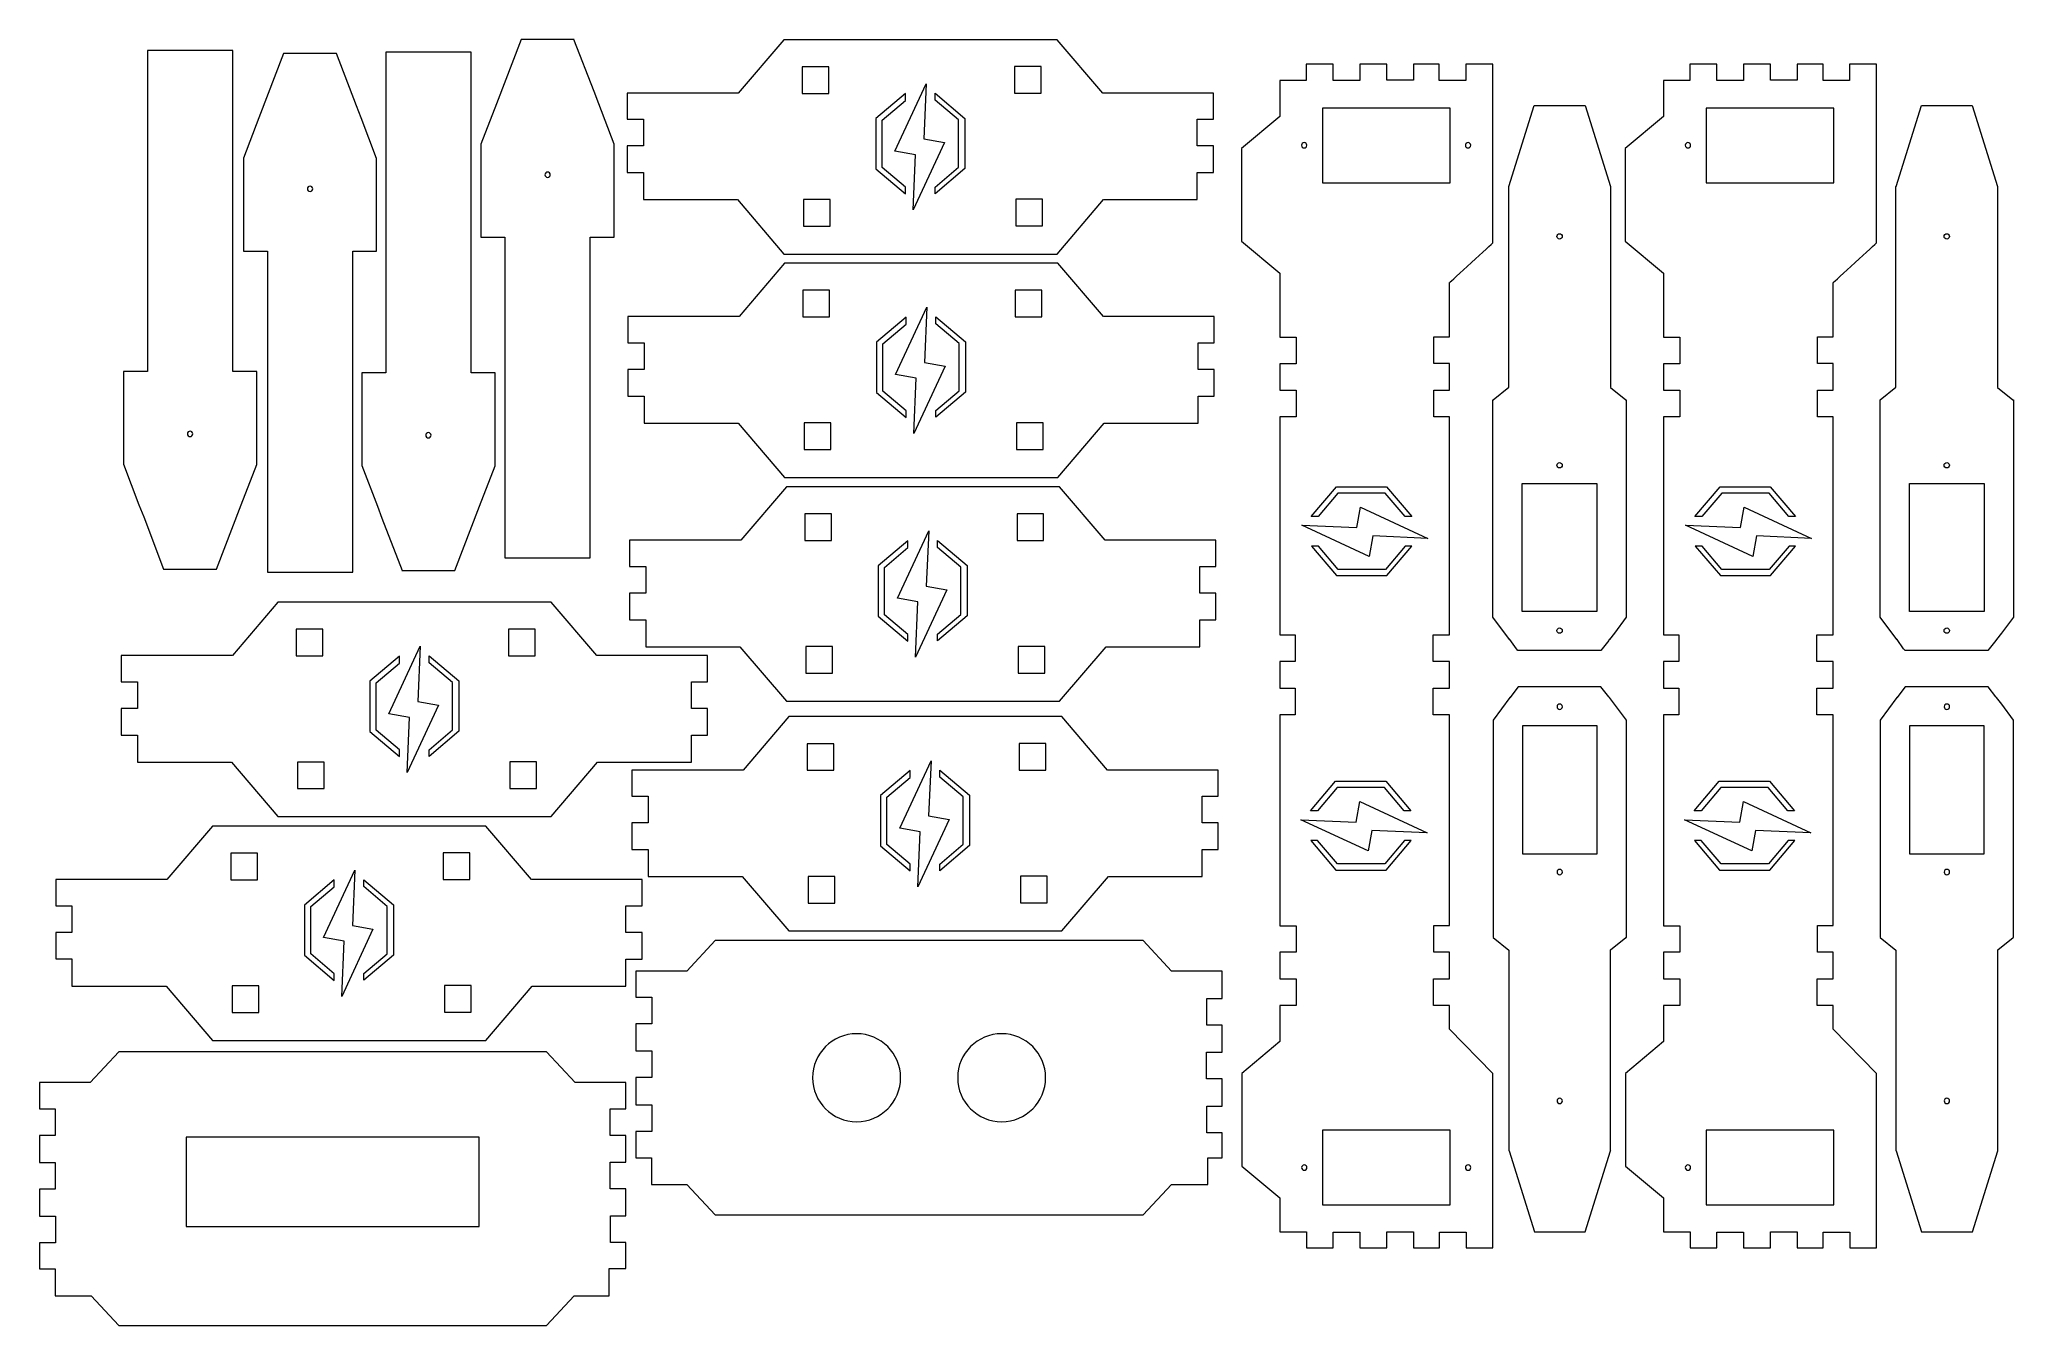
# Model space of a CAD drawing. Header units: centimetres. Extents: x -11.2 to 25.8, y -9.3 to 14.8.
import ezdxf

# ---------------------------------------------------------------- set-up
doc = ezdxf.new("R2010")
doc.units = ezdxf.units.CM
doc.header["$MEASUREMENT"] = 0
doc.layers.add('Capa 1', color=7, linetype='Continuous')

msp = doc.modelspace()

# ---------------------------------------------------------------- linework, layer by layer
at = {"layer": 'Capa 1', "color": 242, "lineweight": 20}
for points, knots in [([(-9.652, 6.827), (-9.652, 6.827), (-9.652, 8.567), (-9.652, 8.567), (-9.652, 8.567), (-9.652, 8.567), (-9.202, 8.567), (-9.202, 8.567), (-9.202, 8.567), (-9.202, 8.567), (-9.202, 14.586), (-9.202, 14.586), (-9.202, 14.586), (-9.202, 14.586), (-9.037, 14.586), (-9.037, 14.586), (-9.037, 14.586), (-9.037, 14.586), (-7.723, 14.586), (-7.723, 14.586), (-7.723, 14.586), (-7.723, 14.586), (-7.602, 14.586), (-7.602, 14.586), (-7.602, 14.586), (-7.602, 14.586), (-7.602, 8.567), (-7.602, 8.567), (-7.602, 8.567), (-7.602, 8.567), (-7.152, 8.567), (-7.152, 8.567), (-7.152, 8.567), (-7.152, 8.567), (-7.152, 6.823), (-7.152, 6.823), (-7.152, 6.823), (-7.152, 6.823), (-7.442, 6.067), (-7.442, 6.067), (-7.442, 6.067), (-7.442, 6.067), (-7.444, 6.067), (-7.444, 6.067), (-7.444, 6.067), (-7.444, 6.067), (-7.906, 4.861), (-7.906, 4.861), (-7.906, 4.861), (-7.906, 4.861), (-8.898, 4.861), (-8.898, 4.861), (-8.898, 4.861), (-8.898, 4.861), (-8.898, 4.861), (-8.898, 4.861), (-8.898, 4.861), (-8.898, 4.861), (-8.897, 4.861), (-8.897, 4.861), (-8.897, 4.861), (-8.897, 4.861), (-9.272, 5.839), (-9.272, 5.839), (-9.272, 5.839), (-9.272, 5.839), (-9.36, 6.067), (-9.36, 6.067), (-9.36, 6.067), (-9.36, 6.067), (-9.36, 6.067), (-9.36, 6.067), (-9.36, 6.067), (-9.36, 6.067), (-9.652, 6.827), (-9.652, 6.827)], [0, 0, 0, 0, 0.05, 0.05, 0.05, 0.05, 0.1, 0.1, 0.1, 0.1, 0.15, 0.15, 0.15, 0.15, 0.2, 0.2, 0.2, 0.2, 0.25, 0.25, 0.25, 0.25, 0.3, 0.3, 0.3, 0.3, 0.35, 0.35, 0.35, 0.35, 0.4, 0.4, 0.4, 0.4, 0.45, 0.45, 0.45, 0.45, 0.5, 0.5, 0.5, 0.5, 0.55, 0.55, 0.55, 0.55, 0.6, 0.6, 0.6, 0.6, 0.65, 0.65, 0.65, 0.65, 0.7, 0.7, 0.7, 0.7, 0.75, 0.75, 0.75, 0.75, 0.8, 0.8, 0.8, 0.8, 0.85, 0.85, 0.85, 0.85, 0.9, 0.9, 0.9, 0.9, 1, 1, 1, 1]), ([(-4.901, 12.564), (-4.901, 12.564), (-4.901, 10.824), (-4.901, 10.824), (-4.901, 10.824), (-4.901, 10.824), (-5.351, 10.824), (-5.351, 10.824), (-5.351, 10.824), (-5.351, 10.824), (-5.351, 4.805), (-5.351, 4.805), (-5.351, 4.805), (-5.351, 4.805), (-5.516, 4.805), (-5.516, 4.805), (-5.516, 4.805), (-5.516, 4.805), (-6.83, 4.805), (-6.83, 4.805), (-6.83, 4.805), (-6.83, 4.805), (-6.951, 4.805), (-6.951, 4.805), (-6.951, 4.805), (-6.951, 4.805), (-6.951, 10.824), (-6.951, 10.824), (-6.951, 10.824), (-6.951, 10.824), (-7.401, 10.824), (-7.401, 10.824), (-7.401, 10.824), (-7.401, 10.824), (-7.401, 12.568), (-7.401, 12.568), (-7.401, 12.568), (-7.401, 12.568), (-7.111, 13.324), (-7.111, 13.324), (-7.111, 13.324), (-7.111, 13.324), (-7.109, 13.324), (-7.109, 13.324), (-7.109, 13.324), (-7.109, 13.324), (-6.647, 14.53), (-6.647, 14.53), (-6.647, 14.53), (-6.647, 14.53), (-5.655, 14.53), (-5.655, 14.53), (-5.655, 14.53), (-5.655, 14.53), (-5.655, 14.53), (-5.655, 14.53), (-5.655, 14.53), (-5.655, 14.53), (-5.656, 14.53), (-5.656, 14.53), (-5.656, 14.53), (-5.656, 14.53), (-5.281, 13.552), (-5.281, 13.552), (-5.281, 13.552), (-5.281, 13.552), (-5.193, 13.324), (-5.193, 13.324), (-5.193, 13.324), (-5.193, 13.324), (-5.193, 13.324), (-5.193, 13.324), (-5.193, 13.324), (-5.193, 13.324), (-4.901, 12.564), (-4.901, 12.564)], [0, 0, 0, 0, 0.05, 0.05, 0.05, 0.05, 0.1, 0.1, 0.1, 0.1, 0.15, 0.15, 0.15, 0.15, 0.2, 0.2, 0.2, 0.2, 0.25, 0.25, 0.25, 0.25, 0.3, 0.3, 0.3, 0.3, 0.35, 0.35, 0.35, 0.35, 0.4, 0.4, 0.4, 0.4, 0.45, 0.45, 0.45, 0.45, 0.5, 0.5, 0.5, 0.5, 0.55, 0.55, 0.55, 0.55, 0.6, 0.6, 0.6, 0.6, 0.65, 0.65, 0.65, 0.65, 0.7, 0.7, 0.7, 0.7, 0.75, 0.75, 0.75, 0.75, 0.8, 0.8, 0.8, 0.8, 0.85, 0.85, 0.85, 0.85, 0.9, 0.9, 0.9, 0.9, 1, 1, 1, 1]), ([(-5.18, 6.801), (-5.18, 6.801), (-5.18, 8.541), (-5.18, 8.541), (-5.18, 8.541), (-5.18, 8.541), (-4.73, 8.541), (-4.73, 8.541), (-4.73, 8.541), (-4.73, 8.541), (-4.73, 14.56), (-4.73, 14.56), (-4.73, 14.56), (-4.73, 14.56), (-4.566, 14.56), (-4.566, 14.56), (-4.566, 14.56), (-4.566, 14.56), (-3.251, 14.56), (-3.251, 14.56), (-3.251, 14.56), (-3.251, 14.56), (-3.13, 14.56), (-3.13, 14.56), (-3.13, 14.56), (-3.13, 14.56), (-3.13, 8.541), (-3.13, 8.541), (-3.13, 8.541), (-3.13, 8.541), (-2.68, 8.541), (-2.68, 8.541), (-2.68, 8.541), (-2.68, 8.541), (-2.68, 6.797), (-2.68, 6.797), (-2.68, 6.797), (-2.68, 6.797), (-2.971, 6.041), (-2.971, 6.041), (-2.971, 6.041), (-2.971, 6.041), (-2.973, 6.041), (-2.973, 6.041), (-2.973, 6.041), (-2.973, 6.041), (-3.434, 4.834), (-3.434, 4.834), (-3.434, 4.834), (-3.434, 4.834), (-4.426, 4.834), (-4.426, 4.834), (-4.426, 4.834), (-4.426, 4.834), (-4.426, 4.834), (-4.426, 4.834), (-4.426, 4.834), (-4.426, 4.834), (-4.425, 4.834), (-4.425, 4.834), (-4.425, 4.834), (-4.425, 4.834), (-4.801, 5.813), (-4.801, 5.813), (-4.801, 5.813), (-4.801, 5.813), (-4.888, 6.041), (-4.888, 6.041), (-4.888, 6.041), (-4.888, 6.041), (-4.888, 6.041), (-4.888, 6.041), (-4.888, 6.041), (-4.888, 6.041), (-5.18, 6.801), (-5.18, 6.801)], [0, 0, 0, 0, 0.05, 0.05, 0.05, 0.05, 0.1, 0.1, 0.1, 0.1, 0.15, 0.15, 0.15, 0.15, 0.2, 0.2, 0.2, 0.2, 0.25, 0.25, 0.25, 0.25, 0.3, 0.3, 0.3, 0.3, 0.35, 0.35, 0.35, 0.35, 0.4, 0.4, 0.4, 0.4, 0.45, 0.45, 0.45, 0.45, 0.5, 0.5, 0.5, 0.5, 0.55, 0.55, 0.55, 0.55, 0.6, 0.6, 0.6, 0.6, 0.65, 0.65, 0.65, 0.65, 0.7, 0.7, 0.7, 0.7, 0.75, 0.75, 0.75, 0.75, 0.8, 0.8, 0.8, 0.8, 0.85, 0.85, 0.85, 0.85, 0.9, 0.9, 0.9, 0.9, 1, 1, 1, 1]), ([(-0.444, 12.829), (-0.444, 12.829), (-0.444, 11.089), (-0.444, 11.089), (-0.444, 11.089), (-0.444, 11.089), (-0.894, 11.089), (-0.894, 11.089), (-0.894, 11.089), (-0.894, 11.089), (-0.894, 5.069), (-0.894, 5.069), (-0.894, 5.069), (-0.894, 5.069), (-1.058, 5.069), (-1.058, 5.069), (-1.058, 5.069), (-1.058, 5.069), (-2.373, 5.069), (-2.373, 5.069), (-2.373, 5.069), (-2.373, 5.069), (-2.494, 5.069), (-2.494, 5.069), (-2.494, 5.069), (-2.494, 5.069), (-2.494, 11.089), (-2.494, 11.089), (-2.494, 11.089), (-2.494, 11.089), (-2.944, 11.089), (-2.944, 11.089), (-2.944, 11.089), (-2.944, 11.089), (-2.944, 12.832), (-2.944, 12.832), (-2.944, 12.832), (-2.944, 12.832), (-2.653, 13.589), (-2.653, 13.589), (-2.653, 13.589), (-2.653, 13.589), (-2.652, 13.589), (-2.652, 13.589), (-2.652, 13.589), (-2.652, 13.589), (-2.19, 14.795), (-2.19, 14.795), (-2.19, 14.795), (-2.19, 14.795), (-1.198, 14.795), (-1.198, 14.795), (-1.198, 14.795), (-1.198, 14.795), (-1.198, 14.795), (-1.198, 14.795), (-1.198, 14.795), (-1.198, 14.795), (-1.199, 14.795), (-1.199, 14.795), (-1.199, 14.795), (-1.199, 14.795), (-0.823, 13.817), (-0.823, 13.817), (-0.823, 13.817), (-0.823, 13.817), (-0.736, 13.589), (-0.736, 13.589), (-0.736, 13.589), (-0.736, 13.589), (-0.736, 13.589), (-0.736, 13.589), (-0.736, 13.589), (-0.736, 13.589), (-0.444, 12.829), (-0.444, 12.829)], [0, 0, 0, 0, 0.05, 0.05, 0.05, 0.05, 0.1, 0.1, 0.1, 0.1, 0.15, 0.15, 0.15, 0.15, 0.2, 0.2, 0.2, 0.2, 0.25, 0.25, 0.25, 0.25, 0.3, 0.3, 0.3, 0.3, 0.35, 0.35, 0.35, 0.35, 0.4, 0.4, 0.4, 0.4, 0.45, 0.45, 0.45, 0.45, 0.5, 0.5, 0.5, 0.5, 0.55, 0.55, 0.55, 0.55, 0.6, 0.6, 0.6, 0.6, 0.65, 0.65, 0.65, 0.65, 0.7, 0.7, 0.7, 0.7, 0.75, 0.75, 0.75, 0.75, 0.8, 0.8, 0.8, 0.8, 0.85, 0.85, 0.85, 0.85, 0.9, 0.9, 0.9, 0.9, 1, 1, 1, 1]), ([(-0.203, 13.791), (-0.203, 13.791), (1.884, 13.791), (1.884, 13.791), (1.884, 13.791), (1.884, 13.791), (2.739, 14.791), (2.739, 14.791), (2.739, 14.791), (2.739, 14.791), (7.865, 14.791), (7.865, 14.791), (7.865, 14.791), (7.865, 14.791), (8.72, 13.791), (8.72, 13.791), (8.72, 13.791), (8.72, 13.791), (10.797, 13.791), (10.797, 13.791), (10.797, 13.791), (10.797, 13.791), (10.797, 13.298), (10.797, 13.298), (10.797, 13.298), (10.797, 13.298), (10.495, 13.298), (10.495, 13.298), (10.495, 13.298), (10.495, 13.298), (10.495, 12.798), (10.495, 12.798), (10.495, 12.798), (10.495, 12.798), (10.797, 12.798), (10.797, 12.798), (10.797, 12.798), (10.797, 12.798), (10.797, 12.298), (10.797, 12.298), (10.797, 12.298), (10.797, 12.298), (10.495, 12.298), (10.495, 12.298), (10.495, 12.298), (10.495, 12.298), (10.495, 11.798), (10.495, 11.798), (10.495, 11.798), (10.495, 11.798), (10.495, 11.791), (10.495, 11.791), (10.495, 11.791), (10.495, 11.791), (8.737, 11.791), (8.737, 11.791), (8.737, 11.791), (8.737, 11.791), (7.866, 10.771), (7.866, 10.771), (7.866, 10.771), (7.866, 10.771), (2.739, 10.771), (2.739, 10.771), (2.739, 10.771), (2.739, 10.771), (1.868, 11.791), (1.868, 11.791), (1.868, 11.791), (1.868, 11.791), (0.102, 11.791), (0.102, 11.791), (0.102, 11.791), (0.102, 11.791), (0.102, 11.799), (0.102, 11.799), (0.102, 11.799), (0.102, 11.799), (0.102, 12.299), (0.102, 12.299), (0.102, 12.299), (0.102, 12.299), (-0.203, 12.299), (-0.203, 12.299), (-0.203, 12.299), (-0.203, 12.299), (-0.203, 12.799), (-0.203, 12.799), (-0.203, 12.799), (-0.203, 12.799), (0.102, 12.799), (0.102, 12.799), (0.102, 12.799), (0.102, 12.799), (0.102, 13.299), (0.102, 13.299), (0.102, 13.299), (0.102, 13.299), (-0.203, 13.299), (-0.203, 13.299), (-0.203, 13.299), (-0.203, 13.299), (-0.203, 13.791), (-0.203, 13.791)], [0, 0, 0, 0, 0.037037, 0.037037, 0.037037, 0.037037, 0.074074, 0.074074, 0.074074, 0.074074, 0.111111, 0.111111, 0.111111, 0.111111, 0.148148, 0.148148, 0.148148, 0.148148, 0.185185, 0.185185, 0.185185, 0.185185, 0.222222, 0.222222, 0.222222, 0.222222, 0.259259, 0.259259, 0.259259, 0.259259, 0.296296, 0.296296, 0.296296, 0.296296, 0.333333, 0.333333, 0.333333, 0.333333, 0.37037, 0.37037, 0.37037, 0.37037, 0.407407, 0.407407, 0.407407, 0.407407, 0.444444, 0.444444, 0.444444, 0.444444, 0.481481, 0.481481, 0.481481, 0.481481, 0.518519, 0.518519, 0.518519, 0.518519, 0.555556, 0.555556, 0.555556, 0.555556, 0.592593, 0.592593, 0.592593, 0.592593, 0.62963, 0.62963, 0.62963, 0.62963, 0.666667, 0.666667, 0.666667, 0.666667, 0.703704, 0.703704, 0.703704, 0.703704, 0.740741, 0.740741, 0.740741, 0.740741, 0.777778, 0.777778, 0.777778, 0.777778, 0.814815, 0.814815, 0.814815, 0.814815, 0.851852, 0.851852, 0.851852, 0.851852, 0.888889, 0.888889, 0.888889, 0.888889, 0.925926, 0.925926, 0.925926, 0.925926, 1, 1, 1, 1]), ([(3.083, 14.284), (3.083, 14.284), (3.583, 14.284), (3.583, 14.284), (3.583, 14.284), (3.583, 14.284), (3.583, 13.784), (3.583, 13.784), (3.583, 13.784), (3.583, 13.784), (3.083, 13.784), (3.083, 13.784), (3.083, 13.784), (3.083, 13.784), (3.083, 14.284), (3.083, 14.284)], [0, 0, 0, 0, 0.2, 0.2, 0.2, 0.2, 0.4, 0.4, 0.4, 0.4, 0.6, 0.6, 0.6, 0.6, 1, 1, 1, 1]), ([(7.065, 14.288), (7.065, 14.288), (7.565, 14.288), (7.565, 14.288), (7.565, 14.288), (7.565, 14.288), (7.565, 13.788), (7.565, 13.788), (7.565, 13.788), (7.565, 13.788), (7.065, 13.788), (7.065, 13.788), (7.065, 13.788), (7.065, 13.788), (7.065, 14.288), (7.065, 14.288)], [0, 0, 0, 0, 0.2, 0.2, 0.2, 0.2, 0.4, 0.4, 0.4, 0.4, 0.6, 0.6, 0.6, 0.6, 1, 1, 1, 1]), ([(12.041, -7.573), (12.041, -7.573), (12.041, -6.934), (12.041, -6.934), (12.041, -6.934), (12.041, -6.934), (11.331, -6.336), (11.331, -6.336), (11.331, -6.336), (11.331, -6.336), (11.331, -4.599), (11.331, -4.599), (11.331, -4.599), (11.331, -4.599), (12.041, -4.001), (12.041, -4.001), (12.041, -4.001), (12.041, -4.001), (12.041, -3.328), (12.041, -3.328), (12.041, -3.328), (12.041, -3.328), (12.347, -3.328), (12.347, -3.328), (12.347, -3.328), (12.347, -3.328), (12.347, -2.828), (12.347, -2.828), (12.347, -2.828), (12.347, -2.828), (12.041, -2.828), (12.041, -2.828), (12.041, -2.828), (12.041, -2.828), (12.041, -2.328), (12.041, -2.328), (12.041, -2.328), (12.041, -2.328), (12.347, -2.328), (12.347, -2.328), (12.347, -2.328), (12.347, -2.328), (12.347, -1.828), (12.347, -1.828), (12.347, -1.828), (12.347, -1.828), (12.041, -1.828), (12.041, -1.828), (12.041, -1.828), (12.041, -1.828), (12.041, 2.126), (12.041, 2.126), (12.041, 2.126), (12.041, 2.126), (12.331, 2.126), (12.331, 2.126), (12.331, 2.126), (12.331, 2.126), (12.331, 2.626), (12.331, 2.626), (12.331, 2.626), (12.331, 2.626), (12.041, 2.626), (12.041, 2.626), (12.041, 2.626), (12.041, 2.626), (12.041, 3.126), (12.041, 3.126), (12.041, 3.126), (12.041, 3.126), (12.331, 3.126), (12.331, 3.126), (12.331, 3.126), (12.331, 3.126), (12.331, 3.626), (12.331, 3.626), (12.331, 3.626), (12.331, 3.626), (12.041, 3.626), (12.041, 3.626), (12.041, 3.626), (12.041, 3.626), (12.041, 7.714), (12.041, 7.714), (12.041, 7.714), (12.041, 7.714), (12.347, 7.714), (12.347, 7.714), (12.347, 7.714), (12.347, 7.714), (12.347, 8.214), (12.347, 8.214), (12.347, 8.214), (12.347, 8.214), (12.041, 8.214), (12.041, 8.214), (12.041, 8.214), (12.041, 8.214), (12.041, 8.714), (12.041, 8.714), (12.041, 8.714), (12.041, 8.714), (12.347, 8.714), (12.347, 8.714), (12.347, 8.714), (12.347, 8.714), (12.347, 9.214), (12.347, 9.214), (12.347, 9.214), (12.347, 9.214), (12.041, 9.214), (12.041, 9.214), (12.041, 9.214), (12.041, 9.214), (12.041, 10.409), (12.041, 10.409), (12.041, 10.409), (12.041, 10.409), (11.324, 11.013), (11.324, 11.013), (11.324, 11.013), (11.324, 11.013), (11.324, 12.749), (11.324, 12.749), (11.324, 12.749), (11.324, 12.749), (12.041, 13.352), (12.041, 13.352), (12.041, 13.352), (12.041, 13.352), (12.041, 14.027), (12.041, 14.027), (12.041, 14.027), (12.041, 14.027), (12.539, 14.027), (12.539, 14.027), (12.539, 14.027), (12.539, 14.027), (12.539, 14.331), (12.539, 14.331), (12.539, 14.331), (12.539, 14.331), (13.044, 14.331), (13.044, 14.331), (13.044, 14.331), (13.044, 14.331), (13.044, 14.025), (13.044, 14.025), (13.044, 14.025), (13.044, 14.025), (13.544, 14.025), (13.544, 14.025), (13.544, 14.025), (13.544, 14.025), (13.544, 14.331), (13.544, 14.331), (13.544, 14.331), (13.544, 14.331), (14.05, 14.331), (14.05, 14.331), (14.05, 14.331), (14.05, 14.331), (14.05, 14.031), (14.05, 14.031), (14.05, 14.031), (14.05, 14.031), (14.55, 14.031), (14.55, 14.031), (14.55, 14.031), (14.55, 14.031), (14.55, 14.331), (14.55, 14.331), (14.55, 14.331), (14.55, 14.331), (15.035, 14.331), (15.035, 14.331), (15.035, 14.331), (15.035, 14.331), (15.035, 14.025), (15.035, 14.025), (15.035, 14.025), (15.035, 14.025), (15.535, 14.025), (15.535, 14.025), (15.535, 14.025), (15.535, 14.025), (15.535, 14.331), (15.535, 14.331), (15.535, 14.331), (15.535, 14.331), (16.041, 14.331), (16.041, 14.331), (16.041, 14.331), (16.041, 14.331), (16.041, 10.98), (16.041, 10.98), (16.041, 10.98), (16.041, 10.98), (15.23, 10.238), (15.23, 10.238), (15.23, 10.238), (15.23, 10.238), (15.224, 10.238), (15.224, 10.238), (15.224, 10.238), (15.224, 10.238), (15.224, 9.215), (15.224, 9.215), (15.224, 9.215), (15.224, 9.215), (14.929, 9.215), (14.929, 9.215), (14.929, 9.215), (14.929, 9.215), (14.929, 8.715), (14.929, 8.715), (14.929, 8.715), (14.929, 8.715), (15.224, 8.715), (15.224, 8.715), (15.224, 8.715), (15.224, 8.715), (15.224, 8.215), (15.224, 8.215), (15.224, 8.215), (15.224, 8.215), (14.929, 8.215), (14.929, 8.215), (14.929, 8.215), (14.929, 8.215), (14.929, 7.715), (14.929, 7.715), (14.929, 7.715), (14.929, 7.715), (15.224, 7.715), (15.224, 7.715), (15.224, 7.715), (15.224, 7.715), (15.224, 3.627), (15.224, 3.627), (15.224, 3.627), (15.224, 3.627), (14.917, 3.627), (14.917, 3.627), (14.917, 3.627), (14.917, 3.627), (14.917, 3.127), (14.917, 3.127), (14.917, 3.127), (14.917, 3.127), (15.224, 3.127), (15.224, 3.127), (15.224, 3.127), (15.224, 3.127), (15.224, 2.627), (15.224, 2.627), (15.224, 2.627), (15.224, 2.627), (14.917, 2.627), (14.917, 2.627), (14.917, 2.627), (14.917, 2.627), (14.917, 2.127), (14.917, 2.127), (14.917, 2.127), (14.917, 2.127), (15.224, 2.127), (15.224, 2.127), (15.224, 2.127), (15.224, 2.127), (15.224, -1.826), (15.224, -1.826), (15.224, -1.826), (15.224, -1.826), (14.929, -1.826), (14.929, -1.826), (14.929, -1.826), (14.929, -1.826), (14.929, -2.326), (14.929, -2.326), (14.929, -2.326), (14.929, -2.326), (15.224, -2.326), (15.224, -2.326), (15.224, -2.326), (15.224, -2.326), (15.224, -2.826), (15.224, -2.826), (15.224, -2.826), (15.224, -2.826), (15.223, -2.826), (15.223, -2.826), (15.223, -2.826), (15.223, -2.826), (14.929, -2.826), (14.929, -2.826), (14.929, -2.826), (14.929, -2.826), (14.923, -2.826), (14.923, -2.826), (14.923, -2.826), (14.923, -2.826), (14.923, -3.326), (14.923, -3.326), (14.923, -3.326), (14.923, -3.326), (14.929, -3.326), (14.929, -3.326), (14.929, -3.326), (14.929, -3.326), (15.223, -3.326), (15.223, -3.326), (15.223, -3.326), (15.223, -3.326), (15.224, -3.326), (15.224, -3.326), (15.224, -3.326), (15.224, -3.326), (15.224, -3.762), (15.224, -3.762), (15.224, -3.762), (15.224, -3.762), (15.221, -3.762), (15.221, -3.762), (15.221, -3.762), (15.221, -3.762), (16.041, -4.602), (16.041, -4.602), (16.041, -4.602), (16.041, -4.602), (16.041, -7.869), (16.041, -7.869), (16.041, -7.869), (16.041, -7.869), (15.537, -7.869), (15.537, -7.869), (15.537, -7.869), (15.537, -7.869), (15.537, -7.576), (15.537, -7.576), (15.537, -7.576), (15.537, -7.576), (15.037, -7.576), (15.037, -7.576), (15.037, -7.576), (15.037, -7.576), (15.037, -7.869), (15.037, -7.869), (15.037, -7.869), (15.037, -7.869), (14.552, -7.869), (14.552, -7.869), (14.552, -7.869), (14.552, -7.869), (14.552, -7.569), (14.552, -7.569), (14.552, -7.569), (14.552, -7.569), (14.052, -7.569), (14.052, -7.569), (14.052, -7.569), (14.052, -7.569), (14.052, -7.869), (14.052, -7.869), (14.052, -7.869), (14.052, -7.869), (13.546, -7.869), (13.546, -7.869), (13.546, -7.869), (13.546, -7.869), (13.546, -7.575), (13.546, -7.575), (13.546, -7.575), (13.546, -7.575), (13.046, -7.575), (13.046, -7.575), (13.046, -7.575), (13.046, -7.575), (13.046, -7.869), (13.046, -7.869), (13.046, -7.869), (13.046, -7.869), (12.541, -7.869), (12.541, -7.869), (12.541, -7.869), (12.541, -7.869), (12.541, -7.573), (12.541, -7.573), (12.541, -7.573), (12.541, -7.573), (12.041, -7.573), (12.041, -7.573)], [0, 0, 0, 0, 0.010101, 0.010101, 0.010101, 0.010101, 0.020202, 0.020202, 0.020202, 0.020202, 0.030303, 0.030303, 0.030303, 0.030303, 0.040404, 0.040404, 0.040404, 0.040404, 0.050505, 0.050505, 0.050505, 0.050505, 0.060606, 0.060606, 0.060606, 0.060606, 0.070707, 0.070707, 0.070707, 0.070707, 0.080808, 0.080808, 0.080808, 0.080808, 0.090909, 0.090909, 0.090909, 0.090909, 0.10101, 0.10101, 0.10101, 0.10101, 0.111111, 0.111111, 0.111111, 0.111111, 0.121212, 0.121212, 0.121212, 0.121212, 0.131313, 0.131313, 0.131313, 0.131313, 0.141414, 0.141414, 0.141414, 0.141414, 0.151515, 0.151515, 0.151515, 0.151515, 0.161616, 0.161616, 0.161616, 0.161616, 0.171717, 0.171717, 0.171717, 0.171717, 0.181818, 0.181818, 0.181818, 0.181818, 0.191919, 0.191919, 0.191919, 0.191919, 0.20202, 0.20202, 0.20202, 0.20202, 0.212121, 0.212121, 0.212121, 0.212121, 0.222222, 0.222222, 0.222222, 0.222222, 0.232323, 0.232323, 0.232323, 0.232323, 0.242424, 0.242424, 0.242424, 0.242424, 0.252525, 0.252525, 0.252525, 0.252525, 0.262626, 0.262626, 0.262626, 0.262626, 0.272727, 0.272727, 0.272727, 0.272727, 0.282828, 0.282828, 0.282828, 0.282828, 0.292929, 0.292929, 0.292929, 0.292929, 0.30303, 0.30303, 0.30303, 0.30303, 0.313131, 0.313131, 0.313131, 0.313131, 0.323232, 0.323232, 0.323232, 0.323232, 0.333333, 0.333333, 0.333333, 0.333333, 0.343434, 0.343434, 0.343434, 0.343434, 0.353535, 0.353535, 0.353535, 0.353535, 0.363636, 0.363636, 0.363636, 0.363636, 0.373737, 0.373737, 0.373737, 0.373737, 0.383838, 0.383838, 0.383838, 0.383838, 0.393939, 0.393939, 0.393939, 0.393939, 0.40404, 0.40404, 0.40404, 0.40404, 0.414141, 0.414141, 0.414141, 0.414141, 0.424242, 0.424242, 0.424242, 0.424242, 0.434343, 0.434343, 0.434343, 0.434343, 0.444444, 0.444444, 0.444444, 0.444444, 0.454545, 0.454545, 0.454545, 0.454545, 0.464646, 0.464646, 0.464646, 0.464646, 0.474747, 0.474747, 0.474747, 0.474747, 0.484848, 0.484848, 0.484848, 0.484848, 0.494949, 0.494949, 0.494949, 0.49495, 0.505051, 0.505051, 0.505051, 0.505051, 0.515152, 0.515152, 0.515152, 0.515152, 0.525253, 0.525253, 0.525253, 0.525253, 0.535354, 0.535354, 0.535354, 0.535354, 0.545455, 0.545455, 0.545455, 0.545455, 0.555556, 0.555556, 0.555556, 0.555556, 0.565657, 0.565657, 0.565657, 0.565657, 0.575758, 0.575758, 0.575758, 0.575758, 0.585859, 0.585859, 0.585859, 0.585859, 0.59596, 0.59596, 0.59596, 0.59596, 0.606061, 0.606061, 0.606061, 0.606061, 0.616162, 0.616162, 0.616162, 0.616162, 0.626263, 0.626263, 0.626263, 0.626263, 0.636364, 0.636364, 0.636364, 0.636364, 0.646465, 0.646465, 0.646465, 0.646465, 0.656566, 0.656566, 0.656566, 0.656566, 0.666667, 0.666667, 0.666667, 0.666667, 0.676768, 0.676768, 0.676768, 0.676768, 0.686869, 0.686869, 0.686869, 0.686869, 0.69697, 0.69697, 0.69697, 0.69697, 0.707071, 0.707071, 0.707071, 0.707071, 0.717172, 0.717172, 0.717172, 0.717172, 0.727273, 0.727273, 0.727273, 0.727273, 0.737374, 0.737374, 0.737374, 0.737374, 0.747475, 0.747475, 0.747475, 0.747475, 0.757576, 0.757576, 0.757576, 0.757576, 0.767677, 0.767677, 0.767677, 0.767677, 0.777778, 0.777778, 0.777778, 0.777778, 0.787879, 0.787879, 0.787879, 0.787879, 0.79798, 0.79798, 0.79798, 0.79798, 0.808081, 0.808081, 0.808081, 0.808081, 0.818182, 0.818182, 0.818182, 0.818182, 0.828283, 0.828283, 0.828283, 0.828283, 0.838384, 0.838384, 0.838384, 0.838384, 0.848485, 0.848485, 0.848485, 0.848485, 0.858586, 0.858586, 0.858586, 0.858586, 0.868687, 0.868687, 0.868687, 0.868687, 0.878788, 0.878788, 0.878788, 0.878788, 0.888889, 0.888889, 0.888889, 0.888889, 0.89899, 0.89899, 0.89899, 0.89899, 0.909091, 0.909091, 0.909091, 0.909091, 0.919192, 0.919192, 0.919192, 0.919192, 0.929293, 0.929293, 0.929293, 0.929293, 0.939394, 0.939394, 0.939394, 0.939394, 0.949495, 0.949495, 0.949495, 0.949495, 0.959596, 0.959596, 0.959596, 0.959596, 0.969697, 0.969697, 0.969697, 0.969697, 0.979798, 0.979798, 0.979798, 0.979798, 1, 1, 1, 1]), ([(19.239, -7.573), (19.239, -7.573), (19.239, -6.934), (19.239, -6.934), (19.239, -6.934), (19.239, -6.934), (18.529, -6.336), (18.529, -6.336), (18.529, -6.336), (18.529, -6.336), (18.529, -4.599), (18.529, -4.599), (18.529, -4.599), (18.529, -4.599), (19.239, -4.001), (19.239, -4.001), (19.239, -4.001), (19.239, -4.001), (19.239, -3.328), (19.239, -3.328), (19.239, -3.328), (19.239, -3.328), (19.545, -3.328), (19.545, -3.328), (19.545, -3.328), (19.545, -3.328), (19.545, -2.828), (19.545, -2.828), (19.545, -2.828), (19.545, -2.828), (19.239, -2.828), (19.239, -2.828), (19.239, -2.828), (19.239, -2.828), (19.239, -2.328), (19.239, -2.328), (19.239, -2.328), (19.239, -2.328), (19.545, -2.328), (19.545, -2.328), (19.545, -2.328), (19.545, -2.328), (19.545, -1.828), (19.545, -1.828), (19.545, -1.828), (19.545, -1.828), (19.239, -1.828), (19.239, -1.828), (19.239, -1.828), (19.239, -1.828), (19.239, 2.126), (19.239, 2.126), (19.239, 2.126), (19.239, 2.126), (19.529, 2.126), (19.529, 2.126), (19.529, 2.126), (19.529, 2.126), (19.529, 2.626), (19.529, 2.626), (19.529, 2.626), (19.529, 2.626), (19.239, 2.626), (19.239, 2.626), (19.239, 2.626), (19.239, 2.626), (19.239, 3.126), (19.239, 3.126), (19.239, 3.126), (19.239, 3.126), (19.529, 3.126), (19.529, 3.126), (19.529, 3.126), (19.529, 3.126), (19.529, 3.626), (19.529, 3.626), (19.529, 3.626), (19.529, 3.626), (19.239, 3.626), (19.239, 3.626), (19.239, 3.626), (19.239, 3.626), (19.239, 7.714), (19.239, 7.714), (19.239, 7.714), (19.239, 7.714), (19.545, 7.714), (19.545, 7.714), (19.545, 7.714), (19.545, 7.714), (19.545, 8.214), (19.545, 8.214), (19.545, 8.214), (19.545, 8.214), (19.239, 8.214), (19.239, 8.214), (19.239, 8.214), (19.239, 8.214), (19.239, 8.714), (19.239, 8.714), (19.239, 8.714), (19.239, 8.714), (19.545, 8.714), (19.545, 8.714), (19.545, 8.714), (19.545, 8.714), (19.545, 9.214), (19.545, 9.214), (19.545, 9.214), (19.545, 9.214), (19.239, 9.214), (19.239, 9.214), (19.239, 9.214), (19.239, 9.214), (19.239, 10.409), (19.239, 10.409), (19.239, 10.409), (19.239, 10.409), (18.522, 11.013), (18.522, 11.013), (18.522, 11.013), (18.522, 11.013), (18.522, 12.749), (18.522, 12.749), (18.522, 12.749), (18.522, 12.749), (19.239, 13.352), (19.239, 13.352), (19.239, 13.352), (19.239, 13.352), (19.239, 14.027), (19.239, 14.027), (19.239, 14.027), (19.239, 14.027), (19.737, 14.027), (19.737, 14.027), (19.737, 14.027), (19.737, 14.027), (19.737, 14.331), (19.737, 14.331), (19.737, 14.331), (19.737, 14.331), (20.242, 14.331), (20.242, 14.331), (20.242, 14.331), (20.242, 14.331), (20.242, 14.025), (20.242, 14.025), (20.242, 14.025), (20.242, 14.025), (20.742, 14.025), (20.742, 14.025), (20.742, 14.025), (20.742, 14.025), (20.742, 14.331), (20.742, 14.331), (20.742, 14.331), (20.742, 14.331), (21.247, 14.331), (21.247, 14.331), (21.247, 14.331), (21.247, 14.331), (21.247, 14.031), (21.247, 14.031), (21.247, 14.031), (21.247, 14.031), (21.747, 14.031), (21.747, 14.031), (21.747, 14.031), (21.747, 14.031), (21.747, 14.331), (21.747, 14.331), (21.747, 14.331), (21.747, 14.331), (22.233, 14.331), (22.233, 14.331), (22.233, 14.331), (22.233, 14.331), (22.233, 14.025), (22.233, 14.025), (22.233, 14.025), (22.233, 14.025), (22.733, 14.025), (22.733, 14.025), (22.733, 14.025), (22.733, 14.025), (22.733, 14.331), (22.733, 14.331), (22.733, 14.331), (22.733, 14.331), (23.239, 14.331), (23.239, 14.331), (23.239, 14.331), (23.239, 14.331), (23.239, 10.98), (23.239, 10.98), (23.239, 10.98), (23.239, 10.98), (22.428, 10.238), (22.428, 10.238), (22.428, 10.238), (22.428, 10.238), (22.422, 10.238), (22.422, 10.238), (22.422, 10.238), (22.422, 10.238), (22.422, 9.215), (22.422, 9.215), (22.422, 9.215), (22.422, 9.215), (22.127, 9.215), (22.127, 9.215), (22.127, 9.215), (22.127, 9.215), (22.127, 8.715), (22.127, 8.715), (22.127, 8.715), (22.127, 8.715), (22.422, 8.715), (22.422, 8.715), (22.422, 8.715), (22.422, 8.715), (22.422, 8.215), (22.422, 8.215), (22.422, 8.215), (22.422, 8.215), (22.127, 8.215), (22.127, 8.215), (22.127, 8.215), (22.127, 8.215), (22.127, 7.715), (22.127, 7.715), (22.127, 7.715), (22.127, 7.715), (22.422, 7.715), (22.422, 7.715), (22.422, 7.715), (22.422, 7.715), (22.422, 3.627), (22.422, 3.627), (22.422, 3.627), (22.422, 3.627), (22.115, 3.627), (22.115, 3.627), (22.115, 3.627), (22.115, 3.627), (22.115, 3.127), (22.115, 3.127), (22.115, 3.127), (22.115, 3.127), (22.422, 3.127), (22.422, 3.127), (22.422, 3.127), (22.422, 3.127), (22.422, 2.627), (22.422, 2.627), (22.422, 2.627), (22.422, 2.627), (22.115, 2.627), (22.115, 2.627), (22.115, 2.627), (22.115, 2.627), (22.115, 2.127), (22.115, 2.127), (22.115, 2.127), (22.115, 2.127), (22.422, 2.127), (22.422, 2.127), (22.422, 2.127), (22.422, 2.127), (22.422, -1.826), (22.422, -1.826), (22.422, -1.826), (22.422, -1.826), (22.127, -1.826), (22.127, -1.826), (22.127, -1.826), (22.127, -1.826), (22.127, -2.326), (22.127, -2.326), (22.127, -2.326), (22.127, -2.326), (22.422, -2.326), (22.422, -2.326), (22.422, -2.326), (22.422, -2.326), (22.422, -2.826), (22.422, -2.826), (22.422, -2.826), (22.422, -2.826), (22.421, -2.826), (22.421, -2.826), (22.421, -2.826), (22.421, -2.826), (22.127, -2.826), (22.127, -2.826), (22.127, -2.826), (22.127, -2.826), (22.121, -2.826), (22.121, -2.826), (22.121, -2.826), (22.121, -2.826), (22.121, -3.326), (22.121, -3.326), (22.121, -3.326), (22.121, -3.326), (22.127, -3.326), (22.127, -3.326), (22.127, -3.326), (22.127, -3.326), (22.421, -3.326), (22.421, -3.326), (22.421, -3.326), (22.421, -3.326), (22.422, -3.326), (22.422, -3.326), (22.422, -3.326), (22.422, -3.326), (22.422, -3.762), (22.422, -3.762), (22.422, -3.762), (22.422, -3.762), (22.419, -3.762), (22.419, -3.762), (22.419, -3.762), (22.419, -3.762), (23.239, -4.602), (23.239, -4.602), (23.239, -4.602), (23.239, -4.602), (23.239, -7.869), (23.239, -7.869), (23.239, -7.869), (23.239, -7.869), (22.735, -7.869), (22.735, -7.869), (22.735, -7.869), (22.735, -7.869), (22.735, -7.576), (22.735, -7.576), (22.735, -7.576), (22.735, -7.576), (22.235, -7.576), (22.235, -7.576), (22.235, -7.576), (22.235, -7.576), (22.235, -7.869), (22.235, -7.869), (22.235, -7.869), (22.235, -7.869), (21.749, -7.869), (21.749, -7.869), (21.749, -7.869), (21.749, -7.869), (21.749, -7.569), (21.749, -7.569), (21.749, -7.569), (21.749, -7.569), (21.249, -7.569), (21.249, -7.569), (21.249, -7.569), (21.249, -7.569), (21.249, -7.869), (21.249, -7.869), (21.249, -7.869), (21.249, -7.869), (20.744, -7.869), (20.744, -7.869), (20.744, -7.869), (20.744, -7.869), (20.744, -7.575), (20.744, -7.575), (20.744, -7.575), (20.744, -7.575), (20.244, -7.575), (20.244, -7.575), (20.244, -7.575), (20.244, -7.575), (20.244, -7.869), (20.244, -7.869), (20.244, -7.869), (20.244, -7.869), (19.739, -7.869), (19.739, -7.869), (19.739, -7.869), (19.739, -7.869), (19.739, -7.573), (19.739, -7.573), (19.739, -7.573), (19.739, -7.573), (19.239, -7.573), (19.239, -7.573)], [0, 0, 0, 0, 0.010101, 0.010101, 0.010101, 0.010101, 0.020202, 0.020202, 0.020202, 0.020202, 0.030303, 0.030303, 0.030303, 0.030303, 0.040404, 0.040404, 0.040404, 0.040404, 0.050505, 0.050505, 0.050505, 0.050505, 0.060606, 0.060606, 0.060606, 0.060606, 0.070707, 0.070707, 0.070707, 0.070707, 0.080808, 0.080808, 0.080808, 0.080808, 0.090909, 0.090909, 0.090909, 0.090909, 0.10101, 0.10101, 0.10101, 0.10101, 0.111111, 0.111111, 0.111111, 0.111111, 0.121212, 0.121212, 0.121212, 0.121212, 0.131313, 0.131313, 0.131313, 0.131313, 0.141414, 0.141414, 0.141414, 0.141414, 0.151515, 0.151515, 0.151515, 0.151515, 0.161616, 0.161616, 0.161616, 0.161616, 0.171717, 0.171717, 0.171717, 0.171717, 0.181818, 0.181818, 0.181818, 0.181818, 0.191919, 0.191919, 0.191919, 0.191919, 0.20202, 0.20202, 0.20202, 0.20202, 0.212121, 0.212121, 0.212121, 0.212121, 0.222222, 0.222222, 0.222222, 0.222222, 0.232323, 0.232323, 0.232323, 0.232323, 0.242424, 0.242424, 0.242424, 0.242424, 0.252525, 0.252525, 0.252525, 0.252525, 0.262626, 0.262626, 0.262626, 0.262626, 0.272727, 0.272727, 0.272727, 0.272727, 0.282828, 0.282828, 0.282828, 0.282828, 0.292929, 0.292929, 0.292929, 0.292929, 0.30303, 0.30303, 0.30303, 0.30303, 0.313131, 0.313131, 0.313131, 0.313131, 0.323232, 0.323232, 0.323232, 0.323232, 0.333333, 0.333333, 0.333333, 0.333333, 0.343434, 0.343434, 0.343434, 0.343434, 0.353535, 0.353535, 0.353535, 0.353535, 0.363636, 0.363636, 0.363636, 0.363636, 0.373737, 0.373737, 0.373737, 0.373737, 0.383838, 0.383838, 0.383838, 0.383838, 0.393939, 0.393939, 0.393939, 0.393939, 0.40404, 0.40404, 0.40404, 0.40404, 0.414141, 0.414141, 0.414141, 0.414141, 0.424242, 0.424242, 0.424242, 0.424242, 0.434343, 0.434343, 0.434343, 0.434343, 0.444444, 0.444444, 0.444444, 0.444444, 0.454545, 0.454545, 0.454545, 0.454545, 0.464646, 0.464646, 0.464646, 0.464646, 0.474747, 0.474747, 0.474747, 0.474747, 0.484848, 0.484848, 0.484848, 0.484848, 0.494949, 0.494949, 0.494949, 0.49495, 0.505051, 0.505051, 0.505051, 0.505051, 0.515152, 0.515152, 0.515152, 0.515152, 0.525253, 0.525253, 0.525253, 0.525253, 0.535354, 0.535354, 0.535354, 0.535354, 0.545455, 0.545455, 0.545455, 0.545455, 0.555556, 0.555556, 0.555556, 0.555556, 0.565657, 0.565657, 0.565657, 0.565657, 0.575758, 0.575758, 0.575758, 0.575758, 0.585859, 0.585859, 0.585859, 0.585859, 0.59596, 0.59596, 0.59596, 0.59596, 0.606061, 0.606061, 0.606061, 0.606061, 0.616162, 0.616162, 0.616162, 0.616162, 0.626263, 0.626263, 0.626263, 0.626263, 0.636364, 0.636364, 0.636364, 0.636364, 0.646465, 0.646465, 0.646465, 0.646465, 0.656566, 0.656566, 0.656566, 0.656566, 0.666667, 0.666667, 0.666667, 0.666667, 0.676768, 0.676768, 0.676768, 0.676768, 0.686869, 0.686869, 0.686869, 0.686869, 0.69697, 0.69697, 0.69697, 0.69697, 0.707071, 0.707071, 0.707071, 0.707071, 0.717172, 0.717172, 0.717172, 0.717172, 0.727273, 0.727273, 0.727273, 0.727273, 0.737374, 0.737374, 0.737374, 0.737374, 0.747475, 0.747475, 0.747475, 0.747475, 0.757576, 0.757576, 0.757576, 0.757576, 0.767677, 0.767677, 0.767677, 0.767677, 0.777778, 0.777778, 0.777778, 0.777778, 0.787879, 0.787879, 0.787879, 0.787879, 0.79798, 0.79798, 0.79798, 0.79798, 0.808081, 0.808081, 0.808081, 0.808081, 0.818182, 0.818182, 0.818182, 0.818182, 0.828283, 0.828283, 0.828283, 0.828283, 0.838384, 0.838384, 0.838384, 0.838384, 0.848485, 0.848485, 0.848485, 0.848485, 0.858586, 0.858586, 0.858586, 0.858586, 0.868687, 0.868687, 0.868687, 0.868687, 0.878788, 0.878788, 0.878788, 0.878788, 0.888889, 0.888889, 0.888889, 0.888889, 0.89899, 0.89899, 0.89899, 0.89899, 0.909091, 0.909091, 0.909091, 0.909091, 0.919192, 0.919192, 0.919192, 0.919192, 0.929293, 0.929293, 0.929293, 0.929293, 0.939394, 0.939394, 0.939394, 0.939394, 0.949495, 0.949495, 0.949495, 0.949495, 0.959596, 0.959596, 0.959596, 0.959596, 0.969697, 0.969697, 0.969697, 0.969697, 0.979798, 0.979798, 0.979798, 0.979798, 1, 1, 1, 1]), ([(4.463, 12.368), (4.463, 12.368), (4.463, 13.31), (4.463, 13.31), (4.463, 13.31), (4.463, 13.31), (5.019, 13.781), (5.019, 13.781), (5.019, 13.781), (5.019, 13.781), (5.019, 13.651), (5.019, 13.651), (5.019, 13.651), (5.019, 13.651), (4.581, 13.28), (4.581, 13.28), (4.581, 13.28), (4.581, 13.28), (4.581, 12.393), (4.581, 12.393), (4.581, 12.393), (4.581, 12.393), (5.019, 12.022), (5.019, 12.022), (5.019, 12.022), (5.019, 12.022), (5.019, 11.897), (5.019, 11.897), (5.019, 11.897), (5.019, 11.897), (4.463, 12.368), (4.463, 12.368)], [0, 0, 0, 0, 0.111111, 0.111111, 0.111111, 0.111111, 0.222222, 0.222222, 0.222222, 0.222222, 0.333333, 0.333333, 0.333333, 0.333333, 0.444444, 0.444444, 0.444444, 0.444444, 0.555556, 0.555556, 0.555556, 0.555556, 0.666667, 0.666667, 0.666667, 0.666667, 0.777778, 0.777778, 0.777778, 0.777778, 1, 1, 1, 1]), ([(5.162, 11.598), (5.162, 11.598), (5.749, 12.861), (5.749, 12.861), (5.749, 12.861), (5.749, 12.861), (5.364, 12.929), (5.364, 12.929), (5.364, 12.929), (5.364, 12.929), (5.409, 13.965), (5.409, 13.965), (5.409, 13.965), (5.409, 13.965), (4.821, 12.702), (4.821, 12.702), (4.821, 12.702), (4.821, 12.702), (5.207, 12.634), (5.207, 12.634), (5.207, 12.634), (5.207, 12.634), (5.162, 11.598), (5.162, 11.598)], [0, 0, 0, 0, 0.142857, 0.142857, 0.142857, 0.142857, 0.285714, 0.285714, 0.285714, 0.285714, 0.428571, 0.428571, 0.428571, 0.428571, 0.571429, 0.571429, 0.571429, 0.571429, 0.714286, 0.714286, 0.714286, 0.714286, 1, 1, 1, 1]), ([(6.131, 12.373), (6.131, 12.373), (6.131, 13.315), (6.131, 13.315), (6.131, 13.315), (6.131, 13.315), (5.575, 13.786), (5.575, 13.786), (5.575, 13.786), (5.575, 13.786), (5.575, 13.656), (5.575, 13.656), (5.575, 13.656), (5.575, 13.656), (6.013, 13.285), (6.013, 13.285), (6.013, 13.285), (6.013, 13.285), (6.013, 12.397), (6.013, 12.397), (6.013, 12.397), (6.013, 12.397), (5.575, 12.027), (5.575, 12.027), (5.575, 12.027), (5.575, 12.027), (5.575, 11.902), (5.575, 11.902), (5.575, 11.902), (5.575, 11.902), (6.131, 12.373), (6.131, 12.373)], [0, 0, 0, 0, 0.111111, 0.111111, 0.111111, 0.111111, 0.222222, 0.222222, 0.222222, 0.222222, 0.333333, 0.333333, 0.333333, 0.333333, 0.444444, 0.444444, 0.444444, 0.444444, 0.555556, 0.555556, 0.555556, 0.555556, 0.666667, 0.666667, 0.666667, 0.666667, 0.777778, 0.777778, 0.777778, 0.777778, 1, 1, 1, 1]), ([(12.841, 12.109), (12.841, 12.109), (12.841, 13.509), (12.841, 13.509), (12.841, 13.509), (12.841, 13.509), (15.241, 13.509), (15.241, 13.509), (15.241, 13.509), (15.241, 13.509), (15.241, 12.109), (15.241, 12.109), (15.241, 12.109), (15.241, 12.109), (12.841, 12.109), (12.841, 12.109)], [0, 0, 0, 0, 0.2, 0.2, 0.2, 0.2, 0.4, 0.4, 0.4, 0.4, 0.6, 0.6, 0.6, 0.6, 1, 1, 1, 1]), ([(16.336, 12.035), (16.336, 12.035), (16.336, 8.275), (16.336, 8.275), (16.336, 8.275), (16.336, 8.275), (16.042, 8.036), (16.042, 8.036), (16.042, 8.036), (16.042, 8.036), (16.042, 8.035), (16.042, 8.035), (16.042, 8.035), (16.042, 8.035), (16.041, 8.035), (16.041, 8.035), (16.041, 8.035), (16.041, 8.035), (16.041, 3.957), (16.041, 3.957), (16.041, 3.957), (16.041, 3.957), (16.353, 3.537), (16.353, 3.537), (16.353, 3.537), (16.353, 3.537), (16.359, 3.537), (16.359, 3.537), (16.359, 3.537), (16.359, 3.537), (16.483, 3.366), (16.483, 3.366), (16.483, 3.366), (16.483, 3.366), (16.51, 3.332), (16.51, 3.332), (16.51, 3.332), (16.51, 3.332), (18.065, 3.332), (18.065, 3.332), (18.065, 3.332), (18.065, 3.332), (18.213, 3.522), (18.213, 3.522), (18.213, 3.522), (18.213, 3.522), (18.224, 3.537), (18.224, 3.537), (18.224, 3.537), (18.224, 3.537), (18.225, 3.537), (18.225, 3.537), (18.225, 3.537), (18.225, 3.537), (18.319, 3.659), (18.319, 3.659), (18.319, 3.659), (18.319, 3.659), (18.541, 3.957), (18.541, 3.957), (18.541, 3.957), (18.541, 3.957), (18.541, 7.541), (18.541, 7.541), (18.541, 7.541), (18.541, 7.541), (18.541, 8.029), (18.541, 8.029), (18.541, 8.029), (18.541, 8.029), (18.541, 8.035), (18.541, 8.035), (18.541, 8.035), (18.541, 8.035), (18.534, 8.035), (18.534, 8.035), (18.534, 8.035), (18.534, 8.035), (18.246, 8.269), (18.246, 8.269), (18.246, 8.269), (18.246, 8.269), (18.246, 12.027), (18.246, 12.027), (18.246, 12.027), (18.246, 12.027), (18.248, 12.027), (18.248, 12.027), (18.248, 12.027), (18.248, 12.027), (18.246, 12.033), (18.246, 12.033), (18.246, 12.033), (18.246, 12.033), (18.246, 12.037), (18.246, 12.037), (18.246, 12.037), (18.246, 12.037), (18.245, 12.037), (18.245, 12.037), (18.245, 12.037), (18.245, 12.037), (17.77, 13.554), (17.77, 13.554), (17.77, 13.554), (17.77, 13.554), (16.816, 13.554), (16.816, 13.554), (16.816, 13.554), (16.816, 13.554), (16.342, 12.037), (16.342, 12.037), (16.342, 12.037), (16.342, 12.037), (16.336, 12.037), (16.336, 12.037), (16.336, 12.037), (16.336, 12.037), (16.336, 12.035), (16.336, 12.035)], [0, 0, 0, 0, 0.032258, 0.032258, 0.032258, 0.032258, 0.064516, 0.064516, 0.064516, 0.064516, 0.096774, 0.096774, 0.096774, 0.096774, 0.129032, 0.129032, 0.129032, 0.129032, 0.16129, 0.16129, 0.16129, 0.16129, 0.193548, 0.193548, 0.193548, 0.193548, 0.225806, 0.225806, 0.225806, 0.225806, 0.258065, 0.258065, 0.258065, 0.258065, 0.290323, 0.290323, 0.290323, 0.290323, 0.322581, 0.322581, 0.322581, 0.322581, 0.354839, 0.354839, 0.354839, 0.354839, 0.387097, 0.387097, 0.387097, 0.387097, 0.419355, 0.419355, 0.419355, 0.419355, 0.451613, 0.451613, 0.451613, 0.451613, 0.483871, 0.483871, 0.483871, 0.483871, 0.516129, 0.516129, 0.516129, 0.516129, 0.548387, 0.548387, 0.548387, 0.548387, 0.580645, 0.580645, 0.580645, 0.580645, 0.612903, 0.612903, 0.612903, 0.612903, 0.645161, 0.645161, 0.645161, 0.645161, 0.677419, 0.677419, 0.677419, 0.677419, 0.709677, 0.709677, 0.709677, 0.709677, 0.741935, 0.741935, 0.741935, 0.741935, 0.774194, 0.774194, 0.774194, 0.774194, 0.806452, 0.806452, 0.806452, 0.806452, 0.83871, 0.83871, 0.83871, 0.83871, 0.870968, 0.870968, 0.870968, 0.870968, 0.903226, 0.903226, 0.903226, 0.903226, 0.935484, 0.935484, 0.935484, 0.935484, 1, 1, 1, 1]), ([(20.039, 12.109), (20.039, 12.109), (20.039, 13.509), (20.039, 13.509), (20.039, 13.509), (20.039, 13.509), (22.439, 13.509), (22.439, 13.509), (22.439, 13.509), (22.439, 13.509), (22.439, 12.109), (22.439, 12.109), (22.439, 12.109), (22.439, 12.109), (20.039, 12.109), (20.039, 12.109)], [0, 0, 0, 0, 0.2, 0.2, 0.2, 0.2, 0.4, 0.4, 0.4, 0.4, 0.6, 0.6, 0.6, 0.6, 1, 1, 1, 1]), ([(23.599, 12.035), (23.599, 12.035), (23.599, 8.275), (23.599, 8.275), (23.599, 8.275), (23.599, 8.275), (23.305, 8.036), (23.305, 8.036), (23.305, 8.036), (23.305, 8.036), (23.305, 8.035), (23.305, 8.035), (23.305, 8.035), (23.305, 8.035), (23.305, 8.035), (23.305, 8.035), (23.305, 8.035), (23.305, 8.035), (23.305, 3.957), (23.305, 3.957), (23.305, 3.957), (23.305, 3.957), (23.617, 3.537), (23.617, 3.537), (23.617, 3.537), (23.617, 3.537), (23.622, 3.537), (23.622, 3.537), (23.622, 3.537), (23.622, 3.537), (23.746, 3.366), (23.746, 3.366), (23.746, 3.366), (23.746, 3.366), (23.773, 3.332), (23.773, 3.332), (23.773, 3.332), (23.773, 3.332), (25.328, 3.332), (25.328, 3.332), (25.328, 3.332), (25.328, 3.332), (25.476, 3.522), (25.476, 3.522), (25.476, 3.522), (25.476, 3.522), (25.487, 3.537), (25.487, 3.537), (25.487, 3.537), (25.487, 3.537), (25.488, 3.537), (25.488, 3.537), (25.488, 3.537), (25.488, 3.537), (25.583, 3.659), (25.583, 3.659), (25.583, 3.659), (25.583, 3.659), (25.805, 3.957), (25.805, 3.957), (25.805, 3.957), (25.805, 3.957), (25.805, 7.541), (25.805, 7.541), (25.805, 7.541), (25.805, 7.541), (25.805, 8.029), (25.805, 8.029), (25.805, 8.029), (25.805, 8.029), (25.805, 8.035), (25.805, 8.035), (25.805, 8.035), (25.805, 8.035), (25.797, 8.035), (25.797, 8.035), (25.797, 8.035), (25.797, 8.035), (25.509, 8.269), (25.509, 8.269), (25.509, 8.269), (25.509, 8.269), (25.509, 12.027), (25.509, 12.027), (25.509, 12.027), (25.509, 12.027), (25.511, 12.027), (25.511, 12.027), (25.511, 12.027), (25.511, 12.027), (25.509, 12.033), (25.509, 12.033), (25.509, 12.033), (25.509, 12.033), (25.509, 12.037), (25.509, 12.037), (25.509, 12.037), (25.509, 12.037), (25.508, 12.037), (25.508, 12.037), (25.508, 12.037), (25.508, 12.037), (25.034, 13.554), (25.034, 13.554), (25.034, 13.554), (25.034, 13.554), (24.079, 13.554), (24.079, 13.554), (24.079, 13.554), (24.079, 13.554), (23.605, 12.037), (23.605, 12.037), (23.605, 12.037), (23.605, 12.037), (23.599, 12.037), (23.599, 12.037), (23.599, 12.037), (23.599, 12.037), (23.599, 12.035), (23.599, 12.035)], [0, 0, 0, 0, 0.032258, 0.032258, 0.032258, 0.032258, 0.064516, 0.064516, 0.064516, 0.064516, 0.096774, 0.096774, 0.096774, 0.096774, 0.129032, 0.129032, 0.129032, 0.129032, 0.16129, 0.16129, 0.16129, 0.16129, 0.193548, 0.193548, 0.193548, 0.193548, 0.225806, 0.225806, 0.225806, 0.225806, 0.258065, 0.258065, 0.258065, 0.258065, 0.290323, 0.290323, 0.290323, 0.290323, 0.322581, 0.322581, 0.322581, 0.322581, 0.354839, 0.354839, 0.354839, 0.354839, 0.387097, 0.387097, 0.387097, 0.387097, 0.419355, 0.419355, 0.419355, 0.419355, 0.451613, 0.451613, 0.451613, 0.451613, 0.483871, 0.483871, 0.483871, 0.483871, 0.516129, 0.516129, 0.516129, 0.516129, 0.548387, 0.548387, 0.548387, 0.548387, 0.580645, 0.580645, 0.580645, 0.580645, 0.612903, 0.612903, 0.612903, 0.612903, 0.645161, 0.645161, 0.645161, 0.645161, 0.677419, 0.677419, 0.677419, 0.677419, 0.709677, 0.709677, 0.709677, 0.709677, 0.741935, 0.741935, 0.741935, 0.741935, 0.774194, 0.774194, 0.774194, 0.774194, 0.806452, 0.806452, 0.806452, 0.806452, 0.83871, 0.83871, 0.83871, 0.83871, 0.870968, 0.870968, 0.870968, 0.870968, 0.903226, 0.903226, 0.903226, 0.903226, 0.935484, 0.935484, 0.935484, 0.935484, 1, 1, 1, 1]), ([(12.45, 12.81), (12.45, 12.837), (12.473, 12.86), (12.5, 12.86), (12.5, 12.86), (12.528, 12.86), (12.55, 12.837), (12.55, 12.81), (12.55, 12.81), (12.55, 12.782), (12.528, 12.76), (12.5, 12.76), (12.5, 12.76), (12.473, 12.76), (12.45, 12.782), (12.45, 12.81)], [0, 0, 0, 0, 0.2, 0.2, 0.2, 0.2, 0.4, 0.4, 0.4, 0.4, 0.6, 0.6, 0.6, 0.6, 1, 1, 1, 1]), ([(15.624, 12.81), (15.624, 12.782), (15.602, 12.76), (15.574, 12.76), (15.574, 12.76), (15.547, 12.76), (15.524, 12.782), (15.524, 12.81), (15.524, 12.81), (15.524, 12.837), (15.547, 12.86), (15.574, 12.86), (15.574, 12.86), (15.602, 12.86), (15.624, 12.837), (15.624, 12.81)], [0, 0, 0, 0, 0.2, 0.2, 0.2, 0.2, 0.4, 0.4, 0.4, 0.4, 0.6, 0.6, 0.6, 0.6, 1, 1, 1, 1]), ([(19.648, 12.81), (19.648, 12.837), (19.671, 12.86), (19.698, 12.86), (19.698, 12.86), (19.726, 12.86), (19.748, 12.837), (19.748, 12.81), (19.748, 12.81), (19.748, 12.782), (19.726, 12.76), (19.698, 12.76), (19.698, 12.76), (19.671, 12.76), (19.648, 12.782), (19.648, 12.81)], [0, 0, 0, 0, 0.2, 0.2, 0.2, 0.2, 0.4, 0.4, 0.4, 0.4, 0.6, 0.6, 0.6, 0.6, 1, 1, 1, 1]), ([(-1.644, 12.258), (-1.644, 12.231), (-1.666, 12.208), (-1.694, 12.208), (-1.694, 12.208), (-1.722, 12.208), (-1.744, 12.231), (-1.744, 12.258), (-1.744, 12.258), (-1.744, 12.286), (-1.722, 12.308), (-1.694, 12.308), (-1.694, 12.308), (-1.666, 12.308), (-1.644, 12.286), (-1.644, 12.258)], [0, 0, 0, 0, 0.2, 0.2, 0.2, 0.2, 0.4, 0.4, 0.4, 0.4, 0.6, 0.6, 0.6, 0.6, 1, 1, 1, 1]), ([(-6.101, 11.994), (-6.101, 11.966), (-6.124, 11.944), (-6.151, 11.944), (-6.151, 11.944), (-6.179, 11.944), (-6.201, 11.966), (-6.201, 11.994), (-6.201, 11.994), (-6.201, 12.021), (-6.179, 12.044), (-6.151, 12.044), (-6.151, 12.044), (-6.124, 12.044), (-6.101, 12.021), (-6.101, 11.994)], [0, 0, 0, 0, 0.2, 0.2, 0.2, 0.2, 0.4, 0.4, 0.4, 0.4, 0.6, 0.6, 0.6, 0.6, 1, 1, 1, 1]), ([(3.106, 11.795), (3.106, 11.795), (3.606, 11.795), (3.606, 11.795), (3.606, 11.795), (3.606, 11.795), (3.606, 11.295), (3.606, 11.295), (3.606, 11.295), (3.606, 11.295), (3.106, 11.295), (3.106, 11.295), (3.106, 11.295), (3.106, 11.295), (3.106, 11.795), (3.106, 11.795)], [0, 0, 0, 0, 0.2, 0.2, 0.2, 0.2, 0.4, 0.4, 0.4, 0.4, 0.6, 0.6, 0.6, 0.6, 1, 1, 1, 1]), ([(7.088, 11.799), (7.088, 11.799), (7.588, 11.799), (7.588, 11.799), (7.588, 11.799), (7.588, 11.799), (7.588, 11.299), (7.588, 11.299), (7.588, 11.299), (7.588, 11.299), (7.088, 11.299), (7.088, 11.299), (7.088, 11.299), (7.088, 11.299), (7.088, 11.799), (7.088, 11.799)], [0, 0, 0, 0, 0.2, 0.2, 0.2, 0.2, 0.4, 0.4, 0.4, 0.4, 0.6, 0.6, 0.6, 0.6, 1, 1, 1, 1]), ([(17.241, 11.101), (17.241, 11.074), (17.264, 11.051), (17.291, 11.051), (17.291, 11.051), (17.319, 11.051), (17.341, 11.074), (17.341, 11.101), (17.341, 11.101), (17.341, 11.129), (17.319, 11.151), (17.291, 11.151), (17.291, 11.151), (17.264, 11.151), (17.241, 11.129), (17.241, 11.101)], [0, 0, 0, 0, 0.2, 0.2, 0.2, 0.2, 0.4, 0.4, 0.4, 0.4, 0.6, 0.6, 0.6, 0.6, 1, 1, 1, 1]), ([(24.505, 11.101), (24.505, 11.074), (24.527, 11.051), (24.555, 11.051), (24.555, 11.051), (24.582, 11.051), (24.605, 11.074), (24.605, 11.101), (24.605, 11.101), (24.605, 11.129), (24.582, 11.151), (24.555, 11.151), (24.555, 11.151), (24.527, 11.151), (24.505, 11.129), (24.505, 11.101)], [0, 0, 0, 0, 0.2, 0.2, 0.2, 0.2, 0.4, 0.4, 0.4, 0.4, 0.6, 0.6, 0.6, 0.6, 1, 1, 1, 1]), ([(-0.19, 9.598), (-0.19, 9.598), (1.897, 9.598), (1.897, 9.598), (1.897, 9.598), (1.897, 9.598), (2.752, 10.598), (2.752, 10.598), (2.752, 10.598), (2.752, 10.598), (7.878, 10.598), (7.878, 10.598), (7.878, 10.598), (7.878, 10.598), (8.733, 9.598), (8.733, 9.598), (8.733, 9.598), (8.733, 9.598), (10.81, 9.598), (10.81, 9.598), (10.81, 9.598), (10.81, 9.598), (10.81, 9.105), (10.81, 9.105), (10.81, 9.105), (10.81, 9.105), (10.508, 9.105), (10.508, 9.105), (10.508, 9.105), (10.508, 9.105), (10.508, 8.605), (10.508, 8.605), (10.508, 8.605), (10.508, 8.605), (10.81, 8.605), (10.81, 8.605), (10.81, 8.605), (10.81, 8.605), (10.81, 8.105), (10.81, 8.105), (10.81, 8.105), (10.81, 8.105), (10.508, 8.105), (10.508, 8.105), (10.508, 8.105), (10.508, 8.105), (10.508, 7.605), (10.508, 7.605), (10.508, 7.605), (10.508, 7.605), (10.508, 7.598), (10.508, 7.598), (10.508, 7.598), (10.508, 7.598), (8.75, 7.598), (8.75, 7.598), (8.75, 7.598), (8.75, 7.598), (7.878, 6.578), (7.878, 6.578), (7.878, 6.578), (7.878, 6.578), (2.752, 6.578), (2.752, 6.578), (2.752, 6.578), (2.752, 6.578), (1.881, 7.598), (1.881, 7.598), (1.881, 7.598), (1.881, 7.598), (0.115, 7.598), (0.115, 7.598), (0.115, 7.598), (0.115, 7.598), (0.115, 7.605), (0.115, 7.605), (0.115, 7.605), (0.115, 7.605), (0.115, 8.105), (0.115, 8.105), (0.115, 8.105), (0.115, 8.105), (-0.19, 8.105), (-0.19, 8.105), (-0.19, 8.105), (-0.19, 8.105), (-0.19, 8.605), (-0.19, 8.605), (-0.19, 8.605), (-0.19, 8.605), (0.115, 8.605), (0.115, 8.605), (0.115, 8.605), (0.115, 8.605), (0.115, 9.105), (0.115, 9.105), (0.115, 9.105), (0.115, 9.105), (-0.19, 9.105), (-0.19, 9.105), (-0.19, 9.105), (-0.19, 9.105), (-0.19, 9.598), (-0.19, 9.598)], [0, 0, 0, 0, 0.037037, 0.037037, 0.037037, 0.037037, 0.074074, 0.074074, 0.074074, 0.074074, 0.111111, 0.111111, 0.111111, 0.111111, 0.148148, 0.148148, 0.148148, 0.148148, 0.185185, 0.185185, 0.185185, 0.185185, 0.222222, 0.222222, 0.222222, 0.222222, 0.259259, 0.259259, 0.259259, 0.259259, 0.296296, 0.296296, 0.296296, 0.296296, 0.333333, 0.333333, 0.333333, 0.333333, 0.37037, 0.37037, 0.37037, 0.37037, 0.407407, 0.407407, 0.407407, 0.407407, 0.444444, 0.444444, 0.444444, 0.444444, 0.481481, 0.481481, 0.481481, 0.481481, 0.518519, 0.518519, 0.518519, 0.518519, 0.555556, 0.555556, 0.555556, 0.555556, 0.592593, 0.592593, 0.592593, 0.592593, 0.62963, 0.62963, 0.62963, 0.62963, 0.666667, 0.666667, 0.666667, 0.666667, 0.703704, 0.703704, 0.703704, 0.703704, 0.740741, 0.740741, 0.740741, 0.740741, 0.777778, 0.777778, 0.777778, 0.777778, 0.814815, 0.814815, 0.814815, 0.814815, 0.851852, 0.851852, 0.851852, 0.851852, 0.888889, 0.888889, 0.888889, 0.888889, 0.925926, 0.925926, 0.925926, 0.925926, 1, 1, 1, 1]), ([(3.096, 10.091), (3.096, 10.091), (3.596, 10.091), (3.596, 10.091), (3.596, 10.091), (3.596, 10.091), (3.596, 9.591), (3.596, 9.591), (3.596, 9.591), (3.596, 9.591), (3.096, 9.591), (3.096, 9.591), (3.096, 9.591), (3.096, 9.591), (3.096, 10.091), (3.096, 10.091)], [0, 0, 0, 0, 0.2, 0.2, 0.2, 0.2, 0.4, 0.4, 0.4, 0.4, 0.6, 0.6, 0.6, 0.6, 1, 1, 1, 1]), ([(7.078, 10.094), (7.078, 10.094), (7.578, 10.094), (7.578, 10.094), (7.578, 10.094), (7.578, 10.094), (7.578, 9.594), (7.578, 9.594), (7.578, 9.594), (7.578, 9.594), (7.078, 9.594), (7.078, 9.594), (7.078, 9.594), (7.078, 9.594), (7.078, 10.094), (7.078, 10.094)], [0, 0, 0, 0, 0.2, 0.2, 0.2, 0.2, 0.4, 0.4, 0.4, 0.4, 0.6, 0.6, 0.6, 0.6, 1, 1, 1, 1]), ([(5.175, 7.404), (5.175, 7.404), (5.762, 8.668), (5.762, 8.668), (5.762, 8.668), (5.762, 8.668), (5.377, 8.736), (5.377, 8.736), (5.377, 8.736), (5.377, 8.736), (5.422, 9.772), (5.422, 9.772), (5.422, 9.772), (5.422, 9.772), (4.834, 8.509), (4.834, 8.509), (4.834, 8.509), (4.834, 8.509), (5.22, 8.441), (5.22, 8.441), (5.22, 8.441), (5.22, 8.441), (5.175, 7.404), (5.175, 7.404)], [0, 0, 0, 0, 0.142857, 0.142857, 0.142857, 0.142857, 0.285714, 0.285714, 0.285714, 0.285714, 0.428571, 0.428571, 0.428571, 0.428571, 0.571429, 0.571429, 0.571429, 0.571429, 0.714286, 0.714286, 0.714286, 0.714286, 1, 1, 1, 1]), ([(4.476, 8.175), (4.476, 8.175), (4.476, 9.117), (4.476, 9.117), (4.476, 9.117), (4.476, 9.117), (5.031, 9.588), (5.031, 9.588), (5.031, 9.588), (5.031, 9.588), (5.031, 9.458), (5.031, 9.458), (5.031, 9.458), (5.031, 9.458), (4.594, 9.087), (4.594, 9.087), (4.594, 9.087), (4.594, 9.087), (4.594, 8.2), (4.594, 8.2), (4.594, 8.2), (4.594, 8.2), (5.031, 7.829), (5.031, 7.829), (5.031, 7.829), (5.031, 7.829), (5.031, 7.704), (5.031, 7.704), (5.031, 7.704), (5.031, 7.704), (4.476, 8.175), (4.476, 8.175)], [0, 0, 0, 0, 0.111111, 0.111111, 0.111111, 0.111111, 0.222222, 0.222222, 0.222222, 0.222222, 0.333333, 0.333333, 0.333333, 0.333333, 0.444444, 0.444444, 0.444444, 0.444444, 0.555556, 0.555556, 0.555556, 0.555556, 0.666667, 0.666667, 0.666667, 0.666667, 0.777778, 0.777778, 0.777778, 0.777778, 1, 1, 1, 1]), ([(6.144, 8.18), (6.144, 8.18), (6.144, 9.122), (6.144, 9.122), (6.144, 9.122), (6.144, 9.122), (5.588, 9.593), (5.588, 9.593), (5.588, 9.593), (5.588, 9.593), (5.588, 9.463), (5.588, 9.463), (5.588, 9.463), (5.588, 9.463), (6.026, 9.092), (6.026, 9.092), (6.026, 9.092), (6.026, 9.092), (6.026, 8.204), (6.026, 8.204), (6.026, 8.204), (6.026, 8.204), (5.588, 7.833), (5.588, 7.833), (5.588, 7.833), (5.588, 7.833), (5.588, 7.709), (5.588, 7.709), (5.588, 7.709), (5.588, 7.709), (6.144, 8.18), (6.144, 8.18)], [0, 0, 0, 0, 0.111111, 0.111111, 0.111111, 0.111111, 0.222222, 0.222222, 0.222222, 0.222222, 0.333333, 0.333333, 0.333333, 0.333333, 0.444444, 0.444444, 0.444444, 0.444444, 0.555556, 0.555556, 0.555556, 0.555556, 0.666667, 0.666667, 0.666667, 0.666667, 0.777778, 0.777778, 0.777778, 0.777778, 1, 1, 1, 1]), ([(-8.452, 7.397), (-8.452, 7.425), (-8.429, 7.447), (-8.402, 7.447), (-8.402, 7.447), (-8.374, 7.447), (-8.352, 7.425), (-8.352, 7.397), (-8.352, 7.397), (-8.352, 7.369), (-8.374, 7.347), (-8.402, 7.347), (-8.402, 7.347), (-8.429, 7.347), (-8.452, 7.369), (-8.452, 7.397)], [0, 0, 0, 0, 0.2, 0.2, 0.2, 0.2, 0.4, 0.4, 0.4, 0.4, 0.6, 0.6, 0.6, 0.6, 1, 1, 1, 1]), ([(-3.98, 7.371), (-3.98, 7.398), (-3.958, 7.421), (-3.93, 7.421), (-3.93, 7.421), (-3.903, 7.421), (-3.88, 7.398), (-3.88, 7.371), (-3.88, 7.371), (-3.88, 7.343), (-3.903, 7.321), (-3.93, 7.321), (-3.93, 7.321), (-3.958, 7.321), (-3.98, 7.343), (-3.98, 7.371)], [0, 0, 0, 0, 0.2, 0.2, 0.2, 0.2, 0.4, 0.4, 0.4, 0.4, 0.6, 0.6, 0.6, 0.6, 1, 1, 1, 1]), ([(3.118, 7.602), (3.118, 7.602), (3.618, 7.602), (3.618, 7.602), (3.618, 7.602), (3.618, 7.602), (3.618, 7.102), (3.618, 7.102), (3.618, 7.102), (3.618, 7.102), (3.118, 7.102), (3.118, 7.102), (3.118, 7.102), (3.118, 7.102), (3.118, 7.602), (3.118, 7.602)], [0, 0, 0, 0, 0.2, 0.2, 0.2, 0.2, 0.4, 0.4, 0.4, 0.4, 0.6, 0.6, 0.6, 0.6, 1, 1, 1, 1]), ([(7.1, 7.605), (7.1, 7.605), (7.6, 7.605), (7.6, 7.605), (7.6, 7.605), (7.6, 7.605), (7.6, 7.105), (7.6, 7.105), (7.6, 7.105), (7.6, 7.105), (7.1, 7.105), (7.1, 7.105), (7.1, 7.105), (7.1, 7.105), (7.1, 7.605), (7.1, 7.605)], [0, 0, 0, 0, 0.2, 0.2, 0.2, 0.2, 0.4, 0.4, 0.4, 0.4, 0.6, 0.6, 0.6, 0.6, 1, 1, 1, 1]), ([(17.241, 6.808), (17.241, 6.78), (17.264, 6.758), (17.291, 6.758), (17.291, 6.758), (17.319, 6.758), (17.341, 6.78), (17.341, 6.808), (17.341, 6.808), (17.341, 6.835), (17.319, 6.858), (17.291, 6.858), (17.291, 6.858), (17.264, 6.858), (17.241, 6.835), (17.241, 6.808)], [0, 0, 0, 0, 0.2, 0.2, 0.2, 0.2, 0.4, 0.4, 0.4, 0.4, 0.6, 0.6, 0.6, 0.6, 1, 1, 1, 1]), ([(24.505, 6.808), (24.505, 6.78), (24.527, 6.758), (24.555, 6.758), (24.555, 6.758), (24.582, 6.758), (24.605, 6.78), (24.605, 6.808), (24.605, 6.808), (24.605, 6.835), (24.582, 6.858), (24.555, 6.858), (24.555, 6.858), (24.527, 6.858), (24.505, 6.835), (24.505, 6.808)], [0, 0, 0, 0, 0.2, 0.2, 0.2, 0.2, 0.4, 0.4, 0.4, 0.4, 0.6, 0.6, 0.6, 0.6, 1, 1, 1, 1]), ([(-0.157, 5.403), (-0.157, 5.403), (1.931, 5.403), (1.931, 5.403), (1.931, 5.403), (1.931, 5.403), (2.786, 6.403), (2.786, 6.403), (2.786, 6.403), (2.786, 6.403), (7.912, 6.403), (7.912, 6.403), (7.912, 6.403), (7.912, 6.403), (8.767, 5.403), (8.767, 5.403), (8.767, 5.403), (8.767, 5.403), (10.843, 5.403), (10.843, 5.403), (10.843, 5.403), (10.843, 5.403), (10.843, 4.91), (10.843, 4.91), (10.843, 4.91), (10.843, 4.91), (10.541, 4.91), (10.541, 4.91), (10.541, 4.91), (10.541, 4.91), (10.541, 4.41), (10.541, 4.41), (10.541, 4.41), (10.541, 4.41), (10.843, 4.41), (10.843, 4.41), (10.843, 4.41), (10.843, 4.41), (10.843, 3.91), (10.843, 3.91), (10.843, 3.91), (10.843, 3.91), (10.541, 3.91), (10.541, 3.91), (10.541, 3.91), (10.541, 3.91), (10.541, 3.41), (10.541, 3.41), (10.541, 3.41), (10.541, 3.41), (10.541, 3.403), (10.541, 3.403), (10.541, 3.403), (10.541, 3.403), (8.783, 3.403), (8.783, 3.403), (8.783, 3.403), (8.783, 3.403), (7.912, 2.383), (7.912, 2.383), (7.912, 2.383), (7.912, 2.383), (2.786, 2.383), (2.786, 2.383), (2.786, 2.383), (2.786, 2.383), (1.915, 3.403), (1.915, 3.403), (1.915, 3.403), (1.915, 3.403), (0.149, 3.403), (0.149, 3.403), (0.149, 3.403), (0.149, 3.403), (0.149, 3.41), (0.149, 3.41), (0.149, 3.41), (0.149, 3.41), (0.149, 3.91), (0.149, 3.91), (0.149, 3.91), (0.149, 3.91), (-0.157, 3.91), (-0.157, 3.91), (-0.157, 3.91), (-0.157, 3.91), (-0.157, 4.41), (-0.157, 4.41), (-0.157, 4.41), (-0.157, 4.41), (0.149, 4.41), (0.149, 4.41), (0.149, 4.41), (0.149, 4.41), (0.149, 4.91), (0.149, 4.91), (0.149, 4.91), (0.149, 4.91), (-0.157, 4.91), (-0.157, 4.91), (-0.157, 4.91), (-0.157, 4.91), (-0.157, 5.403), (-0.157, 5.403)], [0, 0, 0, 0, 0.037037, 0.037037, 0.037037, 0.037037, 0.074074, 0.074074, 0.074074, 0.074074, 0.111111, 0.111111, 0.111111, 0.111111, 0.148148, 0.148148, 0.148148, 0.148148, 0.185185, 0.185185, 0.185185, 0.185185, 0.222222, 0.222222, 0.222222, 0.222222, 0.259259, 0.259259, 0.259259, 0.259259, 0.296296, 0.296296, 0.296296, 0.296296, 0.333333, 0.333333, 0.333333, 0.333333, 0.37037, 0.37037, 0.37037, 0.37037, 0.407407, 0.407407, 0.407407, 0.407407, 0.444444, 0.444444, 0.444444, 0.444444, 0.481481, 0.481481, 0.481481, 0.481481, 0.518519, 0.518519, 0.518519, 0.518519, 0.555556, 0.555556, 0.555556, 0.555556, 0.592593, 0.592593, 0.592593, 0.592593, 0.62963, 0.62963, 0.62963, 0.62963, 0.666667, 0.666667, 0.666667, 0.666667, 0.703704, 0.703704, 0.703704, 0.703704, 0.740741, 0.740741, 0.740741, 0.740741, 0.777778, 0.777778, 0.777778, 0.777778, 0.814815, 0.814815, 0.814815, 0.814815, 0.851852, 0.851852, 0.851852, 0.851852, 0.888889, 0.888889, 0.888889, 0.888889, 0.925926, 0.925926, 0.925926, 0.925926, 1, 1, 1, 1]), ([(14.046, 6.406), (14.046, 6.406), (13.104, 6.406), (13.104, 6.406), (13.104, 6.406), (13.104, 6.406), (12.633, 5.85), (12.633, 5.85), (12.633, 5.85), (12.633, 5.85), (12.763, 5.85), (12.763, 5.85), (12.763, 5.85), (12.763, 5.85), (13.134, 6.288), (13.134, 6.288), (13.134, 6.288), (13.134, 6.288), (14.022, 6.288), (14.022, 6.288), (14.022, 6.288), (14.022, 6.288), (14.392, 5.85), (14.392, 5.85), (14.392, 5.85), (14.392, 5.85), (14.517, 5.85), (14.517, 5.85), (14.517, 5.85), (14.517, 5.85), (14.046, 6.406), (14.046, 6.406)], [0, 0, 0, 0, 0.111111, 0.111111, 0.111111, 0.111111, 0.222222, 0.222222, 0.222222, 0.222222, 0.333333, 0.333333, 0.333333, 0.333333, 0.444444, 0.444444, 0.444444, 0.444444, 0.555556, 0.555556, 0.555556, 0.555556, 0.666667, 0.666667, 0.666667, 0.666667, 0.777778, 0.777778, 0.777778, 0.777778, 1, 1, 1, 1]), ([(17.991, 4.065), (17.991, 4.065), (17.991, 6.465), (17.991, 6.465), (17.991, 6.465), (17.991, 6.465), (16.591, 6.465), (16.591, 6.465), (16.591, 6.465), (16.591, 6.465), (16.591, 4.065), (16.591, 4.065), (16.591, 4.065), (16.591, 4.065), (17.991, 4.065), (17.991, 4.065)], [0, 0, 0, 0, 0.2, 0.2, 0.2, 0.2, 0.4, 0.4, 0.4, 0.4, 0.6, 0.6, 0.6, 0.6, 1, 1, 1, 1]), ([(21.244, 6.406), (21.244, 6.406), (20.302, 6.406), (20.302, 6.406), (20.302, 6.406), (20.302, 6.406), (19.831, 5.85), (19.831, 5.85), (19.831, 5.85), (19.831, 5.85), (19.961, 5.85), (19.961, 5.85), (19.961, 5.85), (19.961, 5.85), (20.332, 6.288), (20.332, 6.288), (20.332, 6.288), (20.332, 6.288), (21.22, 6.288), (21.22, 6.288), (21.22, 6.288), (21.22, 6.288), (21.59, 5.85), (21.59, 5.85), (21.59, 5.85), (21.59, 5.85), (21.715, 5.85), (21.715, 5.85), (21.715, 5.85), (21.715, 5.85), (21.244, 6.406), (21.244, 6.406)], [0, 0, 0, 0, 0.111111, 0.111111, 0.111111, 0.111111, 0.222222, 0.222222, 0.222222, 0.222222, 0.333333, 0.333333, 0.333333, 0.333333, 0.444444, 0.444444, 0.444444, 0.444444, 0.555556, 0.555556, 0.555556, 0.555556, 0.666667, 0.666667, 0.666667, 0.666667, 0.777778, 0.777778, 0.777778, 0.777778, 1, 1, 1, 1]), ([(25.255, 4.065), (25.255, 4.065), (25.255, 6.465), (25.255, 6.465), (25.255, 6.465), (25.255, 6.465), (23.855, 6.465), (23.855, 6.465), (23.855, 6.465), (23.855, 6.465), (23.855, 4.065), (23.855, 4.065), (23.855, 4.065), (23.855, 4.065), (25.255, 4.065), (25.255, 4.065)], [0, 0, 0, 0, 0.2, 0.2, 0.2, 0.2, 0.4, 0.4, 0.4, 0.4, 0.6, 0.6, 0.6, 0.6, 1, 1, 1, 1]), ([(14.821, 5.437), (14.821, 5.437), (13.558, 6.024), (13.558, 6.024), (13.558, 6.024), (13.558, 6.024), (13.49, 5.639), (13.49, 5.639), (13.49, 5.639), (13.49, 5.639), (12.454, 5.684), (12.454, 5.684), (12.454, 5.684), (12.454, 5.684), (13.717, 5.096), (13.717, 5.096), (13.717, 5.096), (13.717, 5.096), (13.785, 5.482), (13.785, 5.482), (13.785, 5.482), (13.785, 5.482), (14.821, 5.437), (14.821, 5.437)], [0, 0, 0, 0, 0.142857, 0.142857, 0.142857, 0.142857, 0.285714, 0.285714, 0.285714, 0.285714, 0.428571, 0.428571, 0.428571, 0.428571, 0.571429, 0.571429, 0.571429, 0.571429, 0.714286, 0.714286, 0.714286, 0.714286, 1, 1, 1, 1]), ([(22.019, 5.437), (22.019, 5.437), (20.756, 6.024), (20.756, 6.024), (20.756, 6.024), (20.756, 6.024), (20.688, 5.639), (20.688, 5.639), (20.688, 5.639), (20.688, 5.639), (19.652, 5.684), (19.652, 5.684), (19.652, 5.684), (19.652, 5.684), (20.915, 5.096), (20.915, 5.096), (20.915, 5.096), (20.915, 5.096), (20.983, 5.482), (20.983, 5.482), (20.983, 5.482), (20.983, 5.482), (22.019, 5.437), (22.019, 5.437)], [0, 0, 0, 0, 0.142857, 0.142857, 0.142857, 0.142857, 0.285714, 0.285714, 0.285714, 0.285714, 0.428571, 0.428571, 0.428571, 0.428571, 0.571429, 0.571429, 0.571429, 0.571429, 0.714286, 0.714286, 0.714286, 0.714286, 1, 1, 1, 1]), ([(3.13, 5.896), (3.13, 5.896), (3.63, 5.896), (3.63, 5.896), (3.63, 5.896), (3.63, 5.896), (3.63, 5.396), (3.63, 5.396), (3.63, 5.396), (3.63, 5.396), (3.13, 5.396), (3.13, 5.396), (3.13, 5.396), (3.13, 5.396), (3.13, 5.896), (3.13, 5.896)], [0, 0, 0, 0, 0.2, 0.2, 0.2, 0.2, 0.4, 0.4, 0.4, 0.4, 0.6, 0.6, 0.6, 0.6, 1, 1, 1, 1]), ([(5.208, 3.209), (5.208, 3.209), (5.796, 4.473), (5.796, 4.473), (5.796, 4.473), (5.796, 4.473), (5.41, 4.541), (5.41, 4.541), (5.41, 4.541), (5.41, 4.541), (5.455, 5.577), (5.455, 5.577), (5.455, 5.577), (5.455, 5.577), (4.868, 4.314), (4.868, 4.314), (4.868, 4.314), (4.868, 4.314), (5.253, 4.246), (5.253, 4.246), (5.253, 4.246), (5.253, 4.246), (5.208, 3.209), (5.208, 3.209)], [0, 0, 0, 0, 0.142857, 0.142857, 0.142857, 0.142857, 0.285714, 0.285714, 0.285714, 0.285714, 0.428571, 0.428571, 0.428571, 0.428571, 0.571429, 0.571429, 0.571429, 0.571429, 0.714286, 0.714286, 0.714286, 0.714286, 1, 1, 1, 1]), ([(7.112, 5.899), (7.112, 5.899), (7.612, 5.899), (7.612, 5.899), (7.612, 5.899), (7.612, 5.899), (7.612, 5.399), (7.612, 5.399), (7.612, 5.399), (7.612, 5.399), (7.112, 5.399), (7.112, 5.399), (7.112, 5.399), (7.112, 5.399), (7.112, 5.899), (7.112, 5.899)], [0, 0, 0, 0, 0.2, 0.2, 0.2, 0.2, 0.4, 0.4, 0.4, 0.4, 0.6, 0.6, 0.6, 0.6, 1, 1, 1, 1]), ([(4.509, 3.98), (4.509, 3.98), (4.509, 4.922), (4.509, 4.922), (4.509, 4.922), (4.509, 4.922), (5.065, 5.393), (5.065, 5.393), (5.065, 5.393), (5.065, 5.393), (5.065, 5.263), (5.065, 5.263), (5.065, 5.263), (5.065, 5.263), (4.627, 4.892), (4.627, 4.892), (4.627, 4.892), (4.627, 4.892), (4.627, 4.005), (4.627, 4.005), (4.627, 4.005), (4.627, 4.005), (5.065, 3.634), (5.065, 3.634), (5.065, 3.634), (5.065, 3.634), (5.065, 3.509), (5.065, 3.509), (5.065, 3.509), (5.065, 3.509), (4.509, 3.98), (4.509, 3.98)], [0, 0, 0, 0, 0.111111, 0.111111, 0.111111, 0.111111, 0.222222, 0.222222, 0.222222, 0.222222, 0.333333, 0.333333, 0.333333, 0.333333, 0.444444, 0.444444, 0.444444, 0.444444, 0.555556, 0.555556, 0.555556, 0.555556, 0.666667, 0.666667, 0.666667, 0.666667, 0.777778, 0.777778, 0.777778, 0.777778, 1, 1, 1, 1]), ([(6.177, 3.985), (6.177, 3.985), (6.177, 4.927), (6.177, 4.927), (6.177, 4.927), (6.177, 4.927), (5.622, 5.398), (5.622, 5.398), (5.622, 5.398), (5.622, 5.398), (5.622, 5.268), (5.622, 5.268), (5.622, 5.268), (5.622, 5.268), (6.059, 4.897), (6.059, 4.897), (6.059, 4.897), (6.059, 4.897), (6.059, 4.009), (6.059, 4.009), (6.059, 4.009), (6.059, 4.009), (5.622, 3.639), (5.622, 3.639), (5.622, 3.639), (5.622, 3.639), (5.622, 3.514), (5.622, 3.514), (5.622, 3.514), (5.622, 3.514), (6.177, 3.985), (6.177, 3.985)], [0, 0, 0, 0, 0.111111, 0.111111, 0.111111, 0.111111, 0.222222, 0.222222, 0.222222, 0.222222, 0.333333, 0.333333, 0.333333, 0.333333, 0.444444, 0.444444, 0.444444, 0.444444, 0.555556, 0.555556, 0.555556, 0.555556, 0.666667, 0.666667, 0.666667, 0.666667, 0.777778, 0.777778, 0.777778, 0.777778, 1, 1, 1, 1]), ([(14.051, 4.738), (14.051, 4.738), (13.109, 4.738), (13.109, 4.738), (13.109, 4.738), (13.109, 4.738), (12.638, 5.293), (12.638, 5.293), (12.638, 5.293), (12.638, 5.293), (12.768, 5.293), (12.768, 5.293), (12.768, 5.293), (12.768, 5.293), (13.139, 4.856), (13.139, 4.856), (13.139, 4.856), (13.139, 4.856), (14.026, 4.856), (14.026, 4.856), (14.026, 4.856), (14.026, 4.856), (14.397, 5.293), (14.397, 5.293), (14.397, 5.293), (14.397, 5.293), (14.522, 5.293), (14.522, 5.293), (14.522, 5.293), (14.522, 5.293), (14.051, 4.738), (14.051, 4.738)], [0, 0, 0, 0, 0.111111, 0.111111, 0.111111, 0.111111, 0.222222, 0.222222, 0.222222, 0.222222, 0.333333, 0.333333, 0.333333, 0.333333, 0.444444, 0.444444, 0.444444, 0.444444, 0.555556, 0.555556, 0.555556, 0.555556, 0.666667, 0.666667, 0.666667, 0.666667, 0.777778, 0.777778, 0.777778, 0.777778, 1, 1, 1, 1]), ([(21.249, 4.738), (21.249, 4.738), (20.307, 4.738), (20.307, 4.738), (20.307, 4.738), (20.307, 4.738), (19.836, 5.293), (19.836, 5.293), (19.836, 5.293), (19.836, 5.293), (19.966, 5.293), (19.966, 5.293), (19.966, 5.293), (19.966, 5.293), (20.337, 4.856), (20.337, 4.856), (20.337, 4.856), (20.337, 4.856), (21.224, 4.856), (21.224, 4.856), (21.224, 4.856), (21.224, 4.856), (21.595, 5.293), (21.595, 5.293), (21.595, 5.293), (21.595, 5.293), (21.72, 5.293), (21.72, 5.293), (21.72, 5.293), (21.72, 5.293), (21.249, 4.738), (21.249, 4.738)], [0, 0, 0, 0, 0.111111, 0.111111, 0.111111, 0.111111, 0.222222, 0.222222, 0.222222, 0.222222, 0.333333, 0.333333, 0.333333, 0.333333, 0.444444, 0.444444, 0.444444, 0.444444, 0.555556, 0.555556, 0.555556, 0.555556, 0.666667, 0.666667, 0.666667, 0.666667, 0.777778, 0.777778, 0.777778, 0.777778, 1, 1, 1, 1]), ([(-9.695, 3.237), (-9.695, 3.237), (-7.608, 3.237), (-7.608, 3.237), (-7.608, 3.237), (-7.608, 3.237), (-6.753, 4.238), (-6.753, 4.238), (-6.753, 4.238), (-6.753, 4.238), (-1.627, 4.238), (-1.627, 4.238), (-1.627, 4.238), (-1.627, 4.238), (-0.772, 3.237), (-0.772, 3.237), (-0.772, 3.237), (-0.772, 3.237), (1.305, 3.237), (1.305, 3.237), (1.305, 3.237), (1.305, 3.237), (1.305, 2.744), (1.305, 2.744), (1.305, 2.744), (1.305, 2.744), (1.003, 2.744), (1.003, 2.744), (1.003, 2.744), (1.003, 2.744), (1.003, 2.244), (1.003, 2.244), (1.003, 2.244), (1.003, 2.244), (1.305, 2.244), (1.305, 2.244), (1.305, 2.244), (1.305, 2.244), (1.305, 1.744), (1.305, 1.744), (1.305, 1.744), (1.305, 1.744), (1.003, 1.744), (1.003, 1.744), (1.003, 1.744), (1.003, 1.744), (1.003, 1.244), (1.003, 1.244), (1.003, 1.244), (1.003, 1.244), (1.003, 1.237), (1.003, 1.237), (1.003, 1.237), (1.003, 1.237), (-0.756, 1.237), (-0.756, 1.237), (-0.756, 1.237), (-0.756, 1.237), (-1.627, 0.218), (-1.627, 0.218), (-1.627, 0.218), (-1.627, 0.218), (-6.753, 0.218), (-6.753, 0.218), (-6.753, 0.218), (-6.753, 0.218), (-7.624, 1.237), (-7.624, 1.237), (-7.624, 1.237), (-7.624, 1.237), (-9.39, 1.237), (-9.39, 1.237), (-9.39, 1.237), (-9.39, 1.237), (-9.39, 1.245), (-9.39, 1.245), (-9.39, 1.245), (-9.39, 1.245), (-9.39, 1.745), (-9.39, 1.745), (-9.39, 1.745), (-9.39, 1.745), (-9.695, 1.745), (-9.695, 1.745), (-9.695, 1.745), (-9.695, 1.745), (-9.695, 2.245), (-9.695, 2.245), (-9.695, 2.245), (-9.695, 2.245), (-9.39, 2.245), (-9.39, 2.245), (-9.39, 2.245), (-9.39, 2.245), (-9.39, 2.745), (-9.39, 2.745), (-9.39, 2.745), (-9.39, 2.745), (-9.695, 2.745), (-9.695, 2.745), (-9.695, 2.745), (-9.695, 2.745), (-9.695, 3.237), (-9.695, 3.237)], [0, 0, 0, 0, 0.037037, 0.037037, 0.037037, 0.037037, 0.074074, 0.074074, 0.074074, 0.074074, 0.111111, 0.111111, 0.111111, 0.111111, 0.148148, 0.148148, 0.148148, 0.148148, 0.185185, 0.185185, 0.185185, 0.185185, 0.222222, 0.222222, 0.222222, 0.222222, 0.259259, 0.259259, 0.259259, 0.259259, 0.296296, 0.296296, 0.296296, 0.296296, 0.333333, 0.333333, 0.333333, 0.333333, 0.37037, 0.37037, 0.37037, 0.37037, 0.407407, 0.407407, 0.407407, 0.407407, 0.444444, 0.444444, 0.444444, 0.444444, 0.481481, 0.481481, 0.481481, 0.481481, 0.518519, 0.518519, 0.518519, 0.518519, 0.555556, 0.555556, 0.555556, 0.555556, 0.592593, 0.592593, 0.592593, 0.592593, 0.62963, 0.62963, 0.62963, 0.62963, 0.666667, 0.666667, 0.666667, 0.666667, 0.703704, 0.703704, 0.703704, 0.703704, 0.740741, 0.740741, 0.740741, 0.740741, 0.777778, 0.777778, 0.777778, 0.777778, 0.814815, 0.814815, 0.814815, 0.814815, 0.851852, 0.851852, 0.851852, 0.851852, 0.888889, 0.888889, 0.888889, 0.888889, 0.925926, 0.925926, 0.925926, 0.925926, 1, 1, 1, 1]), ([(-6.409, 3.731), (-6.409, 3.731), (-5.909, 3.731), (-5.909, 3.731), (-5.909, 3.731), (-5.909, 3.731), (-5.909, 3.231), (-5.909, 3.231), (-5.909, 3.231), (-5.909, 3.231), (-6.409, 3.231), (-6.409, 3.231), (-6.409, 3.231), (-6.409, 3.231), (-6.409, 3.731), (-6.409, 3.731)], [0, 0, 0, 0, 0.2, 0.2, 0.2, 0.2, 0.4, 0.4, 0.4, 0.4, 0.6, 0.6, 0.6, 0.6, 1, 1, 1, 1]), ([(-2.427, 3.734), (-2.427, 3.734), (-1.927, 3.734), (-1.927, 3.734), (-1.927, 3.734), (-1.927, 3.734), (-1.927, 3.234), (-1.927, 3.234), (-1.927, 3.234), (-1.927, 3.234), (-2.427, 3.234), (-2.427, 3.234), (-2.427, 3.234), (-2.427, 3.234), (-2.427, 3.734), (-2.427, 3.734)], [0, 0, 0, 0, 0.2, 0.2, 0.2, 0.2, 0.4, 0.4, 0.4, 0.4, 0.6, 0.6, 0.6, 0.6, 1, 1, 1, 1]), ([(17.241, 3.706), (17.241, 3.678), (17.264, 3.656), (17.291, 3.656), (17.291, 3.656), (17.319, 3.656), (17.341, 3.678), (17.341, 3.706), (17.341, 3.706), (17.341, 3.733), (17.319, 3.756), (17.291, 3.756), (17.291, 3.756), (17.264, 3.756), (17.241, 3.733), (17.241, 3.706)], [0, 0, 0, 0, 0.2, 0.2, 0.2, 0.2, 0.4, 0.4, 0.4, 0.4, 0.6, 0.6, 0.6, 0.6, 1, 1, 1, 1]), ([(24.505, 3.706), (24.505, 3.678), (24.527, 3.656), (24.555, 3.656), (24.555, 3.656), (24.582, 3.656), (24.605, 3.678), (24.605, 3.706), (24.605, 3.706), (24.605, 3.733), (24.582, 3.756), (24.555, 3.756), (24.555, 3.756), (24.527, 3.756), (24.505, 3.733), (24.505, 3.706)], [0, 0, 0, 0, 0.2, 0.2, 0.2, 0.2, 0.4, 0.4, 0.4, 0.4, 0.6, 0.6, 0.6, 0.6, 1, 1, 1, 1]), ([(-4.33, 1.044), (-4.33, 1.044), (-3.743, 2.307), (-3.743, 2.307), (-3.743, 2.307), (-3.743, 2.307), (-4.128, 2.375), (-4.128, 2.375), (-4.128, 2.375), (-4.128, 2.375), (-4.083, 3.412), (-4.083, 3.412), (-4.083, 3.412), (-4.083, 3.412), (-4.671, 2.148), (-4.671, 2.148), (-4.671, 2.148), (-4.671, 2.148), (-4.285, 2.08), (-4.285, 2.08), (-4.285, 2.08), (-4.285, 2.08), (-4.33, 1.044), (-4.33, 1.044)], [0, 0, 0, 0, 0.142857, 0.142857, 0.142857, 0.142857, 0.285714, 0.285714, 0.285714, 0.285714, 0.428571, 0.428571, 0.428571, 0.428571, 0.571429, 0.571429, 0.571429, 0.571429, 0.714286, 0.714286, 0.714286, 0.714286, 1, 1, 1, 1]), ([(3.152, 3.407), (3.152, 3.407), (3.652, 3.407), (3.652, 3.407), (3.652, 3.407), (3.652, 3.407), (3.652, 2.907), (3.652, 2.907), (3.652, 2.907), (3.652, 2.907), (3.152, 2.907), (3.152, 2.907), (3.152, 2.907), (3.152, 2.907), (3.152, 3.407), (3.152, 3.407)], [0, 0, 0, 0, 0.2, 0.2, 0.2, 0.2, 0.4, 0.4, 0.4, 0.4, 0.6, 0.6, 0.6, 0.6, 1, 1, 1, 1]), ([(7.134, 3.411), (7.134, 3.411), (7.634, 3.411), (7.634, 3.411), (7.634, 3.411), (7.634, 3.411), (7.634, 2.911), (7.634, 2.911), (7.634, 2.911), (7.634, 2.911), (7.134, 2.911), (7.134, 2.911), (7.134, 2.911), (7.134, 2.911), (7.134, 3.411), (7.134, 3.411)], [0, 0, 0, 0, 0.2, 0.2, 0.2, 0.2, 0.4, 0.4, 0.4, 0.4, 0.6, 0.6, 0.6, 0.6, 1, 1, 1, 1]), ([(-5.029, 1.815), (-5.029, 1.815), (-5.029, 2.757), (-5.029, 2.757), (-5.029, 2.757), (-5.029, 2.757), (-4.474, 3.228), (-4.474, 3.228), (-4.474, 3.228), (-4.474, 3.228), (-4.474, 3.098), (-4.474, 3.098), (-4.474, 3.098), (-4.474, 3.098), (-4.911, 2.727), (-4.911, 2.727), (-4.911, 2.727), (-4.911, 2.727), (-4.911, 1.839), (-4.911, 1.839), (-4.911, 1.839), (-4.911, 1.839), (-4.474, 1.468), (-4.474, 1.468), (-4.474, 1.468), (-4.474, 1.468), (-4.474, 1.344), (-4.474, 1.344), (-4.474, 1.344), (-4.474, 1.344), (-5.029, 1.815), (-5.029, 1.815)], [0, 0, 0, 0, 0.111111, 0.111111, 0.111111, 0.111111, 0.222222, 0.222222, 0.222222, 0.222222, 0.333333, 0.333333, 0.333333, 0.333333, 0.444444, 0.444444, 0.444444, 0.444444, 0.555556, 0.555556, 0.555556, 0.555556, 0.666667, 0.666667, 0.666667, 0.666667, 0.777778, 0.777778, 0.777778, 0.777778, 1, 1, 1, 1]), ([(-3.361, 1.819), (-3.361, 1.819), (-3.361, 2.762), (-3.361, 2.762), (-3.361, 2.762), (-3.361, 2.762), (-3.917, 3.233), (-3.917, 3.233), (-3.917, 3.233), (-3.917, 3.233), (-3.917, 3.102), (-3.917, 3.102), (-3.917, 3.102), (-3.917, 3.102), (-3.479, 2.731), (-3.479, 2.731), (-3.479, 2.731), (-3.479, 2.731), (-3.479, 1.844), (-3.479, 1.844), (-3.479, 1.844), (-3.479, 1.844), (-3.917, 1.473), (-3.917, 1.473), (-3.917, 1.473), (-3.917, 1.473), (-3.917, 1.348), (-3.917, 1.348), (-3.917, 1.348), (-3.917, 1.348), (-3.361, 1.819), (-3.361, 1.819)], [0, 0, 0, 0, 0.111111, 0.111111, 0.111111, 0.111111, 0.222222, 0.222222, 0.222222, 0.222222, 0.333333, 0.333333, 0.333333, 0.333333, 0.444444, 0.444444, 0.444444, 0.444444, 0.555556, 0.555556, 0.555556, 0.555556, 0.666667, 0.666667, 0.666667, 0.666667, 0.777778, 0.777778, 0.777778, 0.777778, 1, 1, 1, 1]), ([(16.338, -6.049), (16.338, -6.049), (16.338, -2.289), (16.338, -2.289), (16.338, -2.289), (16.338, -2.289), (16.044, -2.049), (16.044, -2.049), (16.044, -2.049), (16.044, -2.049), (16.044, -2.049), (16.044, -2.049), (16.044, -2.049), (16.044, -2.049), (16.044, -2.049), (16.044, -2.049), (16.044, -2.049), (16.044, -2.049), (16.044, 2.029), (16.044, 2.029), (16.044, 2.029), (16.044, 2.029), (16.356, 2.449), (16.356, 2.449), (16.356, 2.449), (16.356, 2.449), (16.361, 2.449), (16.361, 2.449), (16.361, 2.449), (16.361, 2.449), (16.486, 2.62), (16.486, 2.62), (16.486, 2.62), (16.486, 2.62), (16.512, 2.654), (16.512, 2.654), (16.512, 2.654), (16.512, 2.654), (18.067, 2.654), (18.067, 2.654), (18.067, 2.654), (18.067, 2.654), (18.215, 2.464), (18.215, 2.464), (18.215, 2.464), (18.215, 2.464), (18.226, 2.449), (18.226, 2.449), (18.226, 2.449), (18.226, 2.449), (18.227, 2.449), (18.227, 2.449), (18.227, 2.449), (18.227, 2.449), (18.322, 2.327), (18.322, 2.327), (18.322, 2.327), (18.322, 2.327), (18.544, 2.029), (18.544, 2.029), (18.544, 2.029), (18.544, 2.029), (18.544, -1.555), (18.544, -1.555), (18.544, -1.555), (18.544, -1.555), (18.544, -2.043), (18.544, -2.043), (18.544, -2.043), (18.544, -2.043), (18.544, -2.049), (18.544, -2.049), (18.544, -2.049), (18.544, -2.049), (18.536, -2.049), (18.536, -2.049), (18.536, -2.049), (18.536, -2.049), (18.248, -2.283), (18.248, -2.283), (18.248, -2.283), (18.248, -2.283), (18.248, -6.041), (18.248, -6.041), (18.248, -6.041), (18.248, -6.041), (18.25, -6.041), (18.25, -6.041), (18.25, -6.041), (18.25, -6.041), (18.248, -6.047), (18.248, -6.047), (18.248, -6.047), (18.248, -6.047), (18.248, -6.051), (18.248, -6.051), (18.248, -6.051), (18.248, -6.051), (18.247, -6.051), (18.247, -6.051), (18.247, -6.051), (18.247, -6.051), (17.773, -7.568), (17.773, -7.568), (17.773, -7.568), (17.773, -7.568), (16.818, -7.568), (16.818, -7.568), (16.818, -7.568), (16.818, -7.568), (16.344, -6.051), (16.344, -6.051), (16.344, -6.051), (16.344, -6.051), (16.338, -6.051), (16.338, -6.051), (16.338, -6.051), (16.338, -6.051), (16.338, -6.049), (16.338, -6.049)], [0, 0, 0, 0, 0.032258, 0.032258, 0.032258, 0.032258, 0.064516, 0.064516, 0.064516, 0.064516, 0.096774, 0.096774, 0.096774, 0.096774, 0.129032, 0.129032, 0.129032, 0.129032, 0.16129, 0.16129, 0.16129, 0.16129, 0.193548, 0.193548, 0.193548, 0.193548, 0.225806, 0.225806, 0.225806, 0.225806, 0.258065, 0.258065, 0.258065, 0.258065, 0.290323, 0.290323, 0.290323, 0.290323, 0.322581, 0.322581, 0.322581, 0.322581, 0.354839, 0.354839, 0.354839, 0.354839, 0.387097, 0.387097, 0.387097, 0.387097, 0.419355, 0.419355, 0.419355, 0.419355, 0.451613, 0.451613, 0.451613, 0.451613, 0.483871, 0.483871, 0.483871, 0.483871, 0.516129, 0.516129, 0.516129, 0.516129, 0.548387, 0.548387, 0.548387, 0.548387, 0.580645, 0.580645, 0.580645, 0.580645, 0.612903, 0.612903, 0.612903, 0.612903, 0.645161, 0.645161, 0.645161, 0.645161, 0.677419, 0.677419, 0.677419, 0.677419, 0.709677, 0.709677, 0.709677, 0.709677, 0.741935, 0.741935, 0.741935, 0.741935, 0.774194, 0.774194, 0.774194, 0.774194, 0.806452, 0.806452, 0.806452, 0.806452, 0.83871, 0.83871, 0.83871, 0.83871, 0.870968, 0.870968, 0.870968, 0.870968, 0.903226, 0.903226, 0.903226, 0.903226, 0.935484, 0.935484, 0.935484, 0.935484, 1, 1, 1, 1]), ([(23.602, -6.049), (23.602, -6.049), (23.602, -2.289), (23.602, -2.289), (23.602, -2.289), (23.602, -2.289), (23.308, -2.049), (23.308, -2.049), (23.308, -2.049), (23.308, -2.049), (23.308, -2.049), (23.308, -2.049), (23.308, -2.049), (23.308, -2.049), (23.307, -2.049), (23.307, -2.049), (23.307, -2.049), (23.307, -2.049), (23.307, 2.029), (23.307, 2.029), (23.307, 2.029), (23.307, 2.029), (23.619, 2.449), (23.619, 2.449), (23.619, 2.449), (23.619, 2.449), (23.625, 2.449), (23.625, 2.449), (23.625, 2.449), (23.625, 2.449), (23.749, 2.62), (23.749, 2.62), (23.749, 2.62), (23.749, 2.62), (23.775, 2.654), (23.775, 2.654), (23.775, 2.654), (23.775, 2.654), (25.331, 2.654), (25.331, 2.654), (25.331, 2.654), (25.331, 2.654), (25.478, 2.464), (25.478, 2.464), (25.478, 2.464), (25.478, 2.464), (25.489, 2.449), (25.489, 2.449), (25.489, 2.449), (25.489, 2.449), (25.49, 2.449), (25.49, 2.449), (25.49, 2.449), (25.49, 2.449), (25.585, 2.327), (25.585, 2.327), (25.585, 2.327), (25.585, 2.327), (25.807, 2.029), (25.807, 2.029), (25.807, 2.029), (25.807, 2.029), (25.807, -1.555), (25.807, -1.555), (25.807, -1.555), (25.807, -1.555), (25.807, -2.043), (25.807, -2.043), (25.807, -2.043), (25.807, -2.043), (25.807, -2.049), (25.807, -2.049), (25.807, -2.049), (25.807, -2.049), (25.799, -2.049), (25.799, -2.049), (25.799, -2.049), (25.799, -2.049), (25.512, -2.283), (25.512, -2.283), (25.512, -2.283), (25.512, -2.283), (25.512, -6.041), (25.512, -6.041), (25.512, -6.041), (25.512, -6.041), (25.513, -6.041), (25.513, -6.041), (25.513, -6.041), (25.513, -6.041), (25.512, -6.047), (25.512, -6.047), (25.512, -6.047), (25.512, -6.047), (25.512, -6.051), (25.512, -6.051), (25.512, -6.051), (25.512, -6.051), (25.51, -6.051), (25.51, -6.051), (25.51, -6.051), (25.51, -6.051), (25.036, -7.568), (25.036, -7.568), (25.036, -7.568), (25.036, -7.568), (24.081, -7.568), (24.081, -7.568), (24.081, -7.568), (24.081, -7.568), (23.607, -6.051), (23.607, -6.051), (23.607, -6.051), (23.607, -6.051), (23.602, -6.051), (23.602, -6.051), (23.602, -6.051), (23.602, -6.051), (23.602, -6.049), (23.602, -6.049)], [0, 0, 0, 0, 0.032258, 0.032258, 0.032258, 0.032258, 0.064516, 0.064516, 0.064516, 0.064516, 0.096774, 0.096774, 0.096774, 0.096774, 0.129032, 0.129032, 0.129032, 0.129032, 0.16129, 0.16129, 0.16129, 0.16129, 0.193548, 0.193548, 0.193548, 0.193548, 0.225806, 0.225806, 0.225806, 0.225806, 0.258065, 0.258065, 0.258065, 0.258065, 0.290323, 0.290323, 0.290323, 0.290323, 0.322581, 0.322581, 0.322581, 0.322581, 0.354839, 0.354839, 0.354839, 0.354839, 0.387097, 0.387097, 0.387097, 0.387097, 0.419355, 0.419355, 0.419355, 0.419355, 0.451613, 0.451613, 0.451613, 0.451613, 0.483871, 0.483871, 0.483871, 0.483871, 0.516129, 0.516129, 0.516129, 0.516129, 0.548387, 0.548387, 0.548387, 0.548387, 0.580645, 0.580645, 0.580645, 0.580645, 0.612903, 0.612903, 0.612903, 0.612903, 0.645161, 0.645161, 0.645161, 0.645161, 0.677419, 0.677419, 0.677419, 0.677419, 0.709677, 0.709677, 0.709677, 0.709677, 0.741935, 0.741935, 0.741935, 0.741935, 0.774194, 0.774194, 0.774194, 0.774194, 0.806452, 0.806452, 0.806452, 0.806452, 0.83871, 0.83871, 0.83871, 0.83871, 0.870968, 0.870968, 0.870968, 0.870968, 0.903226, 0.903226, 0.903226, 0.903226, 0.935484, 0.935484, 0.935484, 0.935484, 1, 1, 1, 1]), ([(17.244, 2.28), (17.244, 2.308), (17.266, 2.33), (17.294, 2.33), (17.294, 2.33), (17.321, 2.33), (17.344, 2.308), (17.344, 2.28), (17.344, 2.28), (17.344, 2.253), (17.321, 2.23), (17.294, 2.23), (17.294, 2.23), (17.266, 2.23), (17.244, 2.253), (17.244, 2.28)], [0, 0, 0, 0, 0.2, 0.2, 0.2, 0.2, 0.4, 0.4, 0.4, 0.4, 0.6, 0.6, 0.6, 0.6, 1, 1, 1, 1]), ([(24.507, 2.28), (24.507, 2.308), (24.529, 2.33), (24.557, 2.33), (24.557, 2.33), (24.585, 2.33), (24.607, 2.308), (24.607, 2.28), (24.607, 2.28), (24.607, 2.253), (24.585, 2.23), (24.557, 2.23), (24.557, 2.23), (24.529, 2.23), (24.507, 2.253), (24.507, 2.28)], [0, 0, 0, 0, 0.2, 0.2, 0.2, 0.2, 0.4, 0.4, 0.4, 0.4, 0.6, 0.6, 0.6, 0.6, 1, 1, 1, 1]), ([(-0.113, 1.092), (-0.113, 1.092), (1.974, 1.092), (1.974, 1.092), (1.974, 1.092), (1.974, 1.092), (2.829, 2.093), (2.829, 2.093), (2.829, 2.093), (2.829, 2.093), (7.956, 2.093), (7.956, 2.093), (7.956, 2.093), (7.956, 2.093), (8.81, 1.092), (8.81, 1.092), (8.81, 1.092), (8.81, 1.092), (10.887, 1.092), (10.887, 1.092), (10.887, 1.092), (10.887, 1.092), (10.887, 0.599), (10.887, 0.599), (10.887, 0.599), (10.887, 0.599), (10.585, 0.599), (10.585, 0.599), (10.585, 0.599), (10.585, 0.599), (10.585, 0.099), (10.585, 0.099), (10.585, 0.099), (10.585, 0.099), (10.887, 0.099), (10.887, 0.099), (10.887, 0.099), (10.887, 0.099), (10.887, -0.401), (10.887, -0.401), (10.887, -0.401), (10.887, -0.401), (10.585, -0.401), (10.585, -0.401), (10.585, -0.401), (10.585, -0.401), (10.585, -0.901), (10.585, -0.901), (10.585, -0.901), (10.585, -0.901), (10.585, -0.908), (10.585, -0.908), (10.585, -0.908), (10.585, -0.908), (8.827, -0.908), (8.827, -0.908), (8.827, -0.908), (8.827, -0.908), (7.956, -1.927), (7.956, -1.927), (7.956, -1.927), (7.956, -1.927), (2.829, -1.927), (2.829, -1.927), (2.829, -1.927), (2.829, -1.927), (1.958, -0.908), (1.958, -0.908), (1.958, -0.908), (1.958, -0.908), (0.192, -0.908), (0.192, -0.908), (0.192, -0.908), (0.192, -0.908), (0.192, -0.9), (0.192, -0.9), (0.192, -0.9), (0.192, -0.9), (0.192, -0.4), (0.192, -0.4), (0.192, -0.4), (0.192, -0.4), (-0.113, -0.4), (-0.113, -0.4), (-0.113, -0.4), (-0.113, -0.4), (-0.113, 0.1), (-0.113, 0.1), (-0.113, 0.1), (-0.113, 0.1), (0.192, 0.1), (0.192, 0.1), (0.192, 0.1), (0.192, 0.1), (0.192, 0.6), (0.192, 0.6), (0.192, 0.6), (0.192, 0.6), (-0.113, 0.6), (-0.113, 0.6), (-0.113, 0.6), (-0.113, 0.6), (-0.113, 1.092), (-0.113, 1.092)], [0, 0, 0, 0, 0.037037, 0.037037, 0.037037, 0.037037, 0.074074, 0.074074, 0.074074, 0.074074, 0.111111, 0.111111, 0.111111, 0.111111, 0.148148, 0.148148, 0.148148, 0.148148, 0.185185, 0.185185, 0.185185, 0.185185, 0.222222, 0.222222, 0.222222, 0.222222, 0.259259, 0.259259, 0.259259, 0.259259, 0.296296, 0.296296, 0.296296, 0.296296, 0.333333, 0.333333, 0.333333, 0.333333, 0.37037, 0.37037, 0.37037, 0.37037, 0.407407, 0.407407, 0.407407, 0.407407, 0.444444, 0.444444, 0.444444, 0.444444, 0.481481, 0.481481, 0.481481, 0.481481, 0.518519, 0.518519, 0.518519, 0.518519, 0.555556, 0.555556, 0.555556, 0.555556, 0.592593, 0.592593, 0.592593, 0.592593, 0.62963, 0.62963, 0.62963, 0.62963, 0.666667, 0.666667, 0.666667, 0.666667, 0.703704, 0.703704, 0.703704, 0.703704, 0.740741, 0.740741, 0.740741, 0.740741, 0.777778, 0.777778, 0.777778, 0.777778, 0.814815, 0.814815, 0.814815, 0.814815, 0.851852, 0.851852, 0.851852, 0.851852, 0.888889, 0.888889, 0.888889, 0.888889, 0.925926, 0.925926, 0.925926, 0.925926, 1, 1, 1, 1]), ([(17.994, 1.921), (17.994, 1.921), (17.994, -0.479), (17.994, -0.479), (17.994, -0.479), (17.994, -0.479), (16.594, -0.479), (16.594, -0.479), (16.594, -0.479), (16.594, -0.479), (16.594, 1.921), (16.594, 1.921), (16.594, 1.921), (16.594, 1.921), (17.994, 1.921), (17.994, 1.921)], [0, 0, 0, 0, 0.2, 0.2, 0.2, 0.2, 0.4, 0.4, 0.4, 0.4, 0.6, 0.6, 0.6, 0.6, 1, 1, 1, 1]), ([(25.257, 1.921), (25.257, 1.921), (25.257, -0.479), (25.257, -0.479), (25.257, -0.479), (25.257, -0.479), (23.857, -0.479), (23.857, -0.479), (23.857, -0.479), (23.857, -0.479), (23.857, 1.921), (23.857, 1.921), (23.857, 1.921), (23.857, 1.921), (25.257, 1.921), (25.257, 1.921)], [0, 0, 0, 0, 0.2, 0.2, 0.2, 0.2, 0.4, 0.4, 0.4, 0.4, 0.6, 0.6, 0.6, 0.6, 1, 1, 1, 1]), ([(3.173, 1.586), (3.173, 1.586), (3.673, 1.586), (3.673, 1.586), (3.673, 1.586), (3.673, 1.586), (3.673, 1.086), (3.673, 1.086), (3.673, 1.086), (3.673, 1.086), (3.173, 1.086), (3.173, 1.086), (3.173, 1.086), (3.173, 1.086), (3.173, 1.586), (3.173, 1.586)], [0, 0, 0, 0, 0.2, 0.2, 0.2, 0.2, 0.4, 0.4, 0.4, 0.4, 0.6, 0.6, 0.6, 0.6, 1, 1, 1, 1]), ([(7.155, 1.589), (7.155, 1.589), (7.655, 1.589), (7.655, 1.589), (7.655, 1.589), (7.655, 1.589), (7.655, 1.089), (7.655, 1.089), (7.655, 1.089), (7.655, 1.089), (7.155, 1.089), (7.155, 1.089), (7.155, 1.089), (7.155, 1.089), (7.155, 1.589), (7.155, 1.589)], [0, 0, 0, 0, 0.2, 0.2, 0.2, 0.2, 0.4, 0.4, 0.4, 0.4, 0.6, 0.6, 0.6, 0.6, 1, 1, 1, 1]), ([(-6.387, 1.242), (-6.387, 1.242), (-5.887, 1.242), (-5.887, 1.242), (-5.887, 1.242), (-5.887, 1.242), (-5.887, 0.742), (-5.887, 0.742), (-5.887, 0.742), (-5.887, 0.742), (-6.387, 0.742), (-6.387, 0.742), (-6.387, 0.742), (-6.387, 0.742), (-6.387, 1.242), (-6.387, 1.242)], [0, 0, 0, 0, 0.2, 0.2, 0.2, 0.2, 0.4, 0.4, 0.4, 0.4, 0.6, 0.6, 0.6, 0.6, 1, 1, 1, 1]), ([(-2.405, 1.245), (-2.405, 1.245), (-1.905, 1.245), (-1.905, 1.245), (-1.905, 1.245), (-1.905, 1.245), (-1.905, 0.745), (-1.905, 0.745), (-1.905, 0.745), (-1.905, 0.745), (-2.405, 0.745), (-2.405, 0.745), (-2.405, 0.745), (-2.405, 0.745), (-2.405, 1.245), (-2.405, 1.245)], [0, 0, 0, 0, 0.2, 0.2, 0.2, 0.2, 0.4, 0.4, 0.4, 0.4, 0.6, 0.6, 0.6, 0.6, 1, 1, 1, 1]), ([(5.252, -1.101), (5.252, -1.101), (5.839, 0.162), (5.839, 0.162), (5.839, 0.162), (5.839, 0.162), (5.454, 0.23), (5.454, 0.23), (5.454, 0.23), (5.454, 0.23), (5.499, 1.267), (5.499, 1.267), (5.499, 1.267), (5.499, 1.267), (4.911, 0.003), (4.911, 0.003), (4.911, 0.003), (4.911, 0.003), (5.297, -0.065), (5.297, -0.065), (5.297, -0.065), (5.297, -0.065), (5.252, -1.101), (5.252, -1.101)], [0, 0, 0, 0, 0.142857, 0.142857, 0.142857, 0.142857, 0.285714, 0.285714, 0.285714, 0.285714, 0.428571, 0.428571, 0.428571, 0.428571, 0.571429, 0.571429, 0.571429, 0.571429, 0.714286, 0.714286, 0.714286, 0.714286, 1, 1, 1, 1]), ([(4.553, -0.33), (4.553, -0.33), (4.553, 0.612), (4.553, 0.612), (4.553, 0.612), (4.553, 0.612), (5.109, 1.083), (5.109, 1.083), (5.109, 1.083), (5.109, 1.083), (5.109, 0.953), (5.109, 0.953), (5.109, 0.953), (5.109, 0.953), (4.671, 0.582), (4.671, 0.582), (4.671, 0.582), (4.671, 0.582), (4.671, -0.306), (4.671, -0.306), (4.671, -0.306), (4.671, -0.306), (5.109, -0.677), (5.109, -0.677), (5.109, -0.677), (5.109, -0.677), (5.109, -0.801), (5.109, -0.801), (5.109, -0.801), (5.109, -0.801), (4.553, -0.33), (4.553, -0.33)], [0, 0, 0, 0, 0.111111, 0.111111, 0.111111, 0.111111, 0.222222, 0.222222, 0.222222, 0.222222, 0.333333, 0.333333, 0.333333, 0.333333, 0.444444, 0.444444, 0.444444, 0.444444, 0.555556, 0.555556, 0.555556, 0.555556, 0.666667, 0.666667, 0.666667, 0.666667, 0.777778, 0.777778, 0.777778, 0.777778, 1, 1, 1, 1]), ([(6.221, -0.326), (6.221, -0.326), (6.221, 0.617), (6.221, 0.617), (6.221, 0.617), (6.221, 0.617), (5.665, 1.088), (5.665, 1.088), (5.665, 1.088), (5.665, 1.088), (5.665, 0.957), (5.665, 0.957), (5.665, 0.957), (5.665, 0.957), (6.103, 0.586), (6.103, 0.586), (6.103, 0.586), (6.103, 0.586), (6.103, -0.301), (6.103, -0.301), (6.103, -0.301), (6.103, -0.301), (5.665, -0.672), (5.665, -0.672), (5.665, -0.672), (5.665, -0.672), (5.665, -0.797), (5.665, -0.797), (5.665, -0.797), (5.665, -0.797), (6.221, -0.326), (6.221, -0.326)], [0, 0, 0, 0, 0.111111, 0.111111, 0.111111, 0.111111, 0.222222, 0.222222, 0.222222, 0.222222, 0.333333, 0.333333, 0.333333, 0.333333, 0.444444, 0.444444, 0.444444, 0.444444, 0.555556, 0.555556, 0.555556, 0.555556, 0.666667, 0.666667, 0.666667, 0.666667, 0.777778, 0.777778, 0.777778, 0.777778, 1, 1, 1, 1]), ([(14.03, 0.882), (14.03, 0.882), (13.088, 0.882), (13.088, 0.882), (13.088, 0.882), (13.088, 0.882), (12.617, 0.327), (12.617, 0.327), (12.617, 0.327), (12.617, 0.327), (12.747, 0.327), (12.747, 0.327), (12.747, 0.327), (12.747, 0.327), (13.118, 0.764), (13.118, 0.764), (13.118, 0.764), (13.118, 0.764), (14.006, 0.764), (14.006, 0.764), (14.006, 0.764), (14.006, 0.764), (14.377, 0.327), (14.377, 0.327), (14.377, 0.327), (14.377, 0.327), (14.501, 0.327), (14.501, 0.327), (14.501, 0.327), (14.501, 0.327), (14.03, 0.882), (14.03, 0.882)], [0, 0, 0, 0, 0.111111, 0.111111, 0.111111, 0.111111, 0.222222, 0.222222, 0.222222, 0.222222, 0.333333, 0.333333, 0.333333, 0.333333, 0.444444, 0.444444, 0.444444, 0.444444, 0.555556, 0.555556, 0.555556, 0.555556, 0.666667, 0.666667, 0.666667, 0.666667, 0.777778, 0.777778, 0.777778, 0.777778, 1, 1, 1, 1]), ([(21.228, 0.882), (21.228, 0.882), (20.286, 0.882), (20.286, 0.882), (20.286, 0.882), (20.286, 0.882), (19.815, 0.327), (19.815, 0.327), (19.815, 0.327), (19.815, 0.327), (19.945, 0.327), (19.945, 0.327), (19.945, 0.327), (19.945, 0.327), (20.316, 0.764), (20.316, 0.764), (20.316, 0.764), (20.316, 0.764), (21.204, 0.764), (21.204, 0.764), (21.204, 0.764), (21.204, 0.764), (21.575, 0.327), (21.575, 0.327), (21.575, 0.327), (21.575, 0.327), (21.699, 0.327), (21.699, 0.327), (21.699, 0.327), (21.699, 0.327), (21.228, 0.882), (21.228, 0.882)], [0, 0, 0, 0, 0.111111, 0.111111, 0.111111, 0.111111, 0.222222, 0.222222, 0.222222, 0.222222, 0.333333, 0.333333, 0.333333, 0.333333, 0.444444, 0.444444, 0.444444, 0.444444, 0.555556, 0.555556, 0.555556, 0.555556, 0.666667, 0.666667, 0.666667, 0.666667, 0.777778, 0.777778, 0.777778, 0.777778, 1, 1, 1, 1]), ([(14.806, -0.087), (14.806, -0.087), (13.542, 0.5), (13.542, 0.5), (13.542, 0.5), (13.542, 0.5), (13.475, 0.115), (13.475, 0.115), (13.475, 0.115), (13.475, 0.115), (12.438, 0.16), (12.438, 0.16), (12.438, 0.16), (12.438, 0.16), (13.701, -0.427), (13.701, -0.427), (13.701, -0.427), (13.701, -0.427), (13.769, -0.042), (13.769, -0.042), (13.769, -0.042), (13.769, -0.042), (14.806, -0.087), (14.806, -0.087)], [0, 0, 0, 0, 0.142857, 0.142857, 0.142857, 0.142857, 0.285714, 0.285714, 0.285714, 0.285714, 0.428571, 0.428571, 0.428571, 0.428571, 0.571429, 0.571429, 0.571429, 0.571429, 0.714286, 0.714286, 0.714286, 0.714286, 1, 1, 1, 1]), ([(22.004, -0.087), (22.004, -0.087), (20.74, 0.5), (20.74, 0.5), (20.74, 0.5), (20.74, 0.5), (20.672, 0.115), (20.672, 0.115), (20.672, 0.115), (20.672, 0.115), (19.636, 0.16), (19.636, 0.16), (19.636, 0.16), (19.636, 0.16), (20.899, -0.427), (20.899, -0.427), (20.899, -0.427), (20.899, -0.427), (20.967, -0.042), (20.967, -0.042), (20.967, -0.042), (20.967, -0.042), (22.004, -0.087), (22.004, -0.087)], [0, 0, 0, 0, 0.142857, 0.142857, 0.142857, 0.142857, 0.285714, 0.285714, 0.285714, 0.285714, 0.428571, 0.428571, 0.428571, 0.428571, 0.571429, 0.571429, 0.571429, 0.571429, 0.714286, 0.714286, 0.714286, 0.714286, 1, 1, 1, 1]), ([(-10.922, -0.961), (-10.922, -0.961), (-8.835, -0.961), (-8.835, -0.961), (-8.835, -0.961), (-8.835, -0.961), (-7.98, 0.04), (-7.98, 0.04), (-7.98, 0.04), (-7.98, 0.04), (-2.853, 0.04), (-2.853, 0.04), (-2.853, 0.04), (-2.853, 0.04), (-1.999, -0.961), (-1.999, -0.961), (-1.999, -0.961), (-1.999, -0.961), (0.078, -0.961), (0.078, -0.961), (0.078, -0.961), (0.078, -0.961), (0.078, -1.454), (0.078, -1.454), (0.078, -1.454), (0.078, -1.454), (-0.224, -1.454), (-0.224, -1.454), (-0.224, -1.454), (-0.224, -1.454), (-0.224, -1.954), (-0.224, -1.954), (-0.224, -1.954), (-0.224, -1.954), (0.078, -1.954), (0.078, -1.954), (0.078, -1.954), (0.078, -1.954), (0.078, -2.454), (0.078, -2.454), (0.078, -2.454), (0.078, -2.454), (-0.224, -2.454), (-0.224, -2.454), (-0.224, -2.454), (-0.224, -2.454), (-0.224, -2.954), (-0.224, -2.954), (-0.224, -2.954), (-0.224, -2.954), (-0.224, -2.961), (-0.224, -2.961), (-0.224, -2.961), (-0.224, -2.961), (-1.982, -2.961), (-1.982, -2.961), (-1.982, -2.961), (-1.982, -2.961), (-2.853, -3.98), (-2.853, -3.98), (-2.853, -3.98), (-2.853, -3.98), (-7.98, -3.98), (-7.98, -3.98), (-7.98, -3.98), (-7.98, -3.98), (-8.851, -2.961), (-8.851, -2.961), (-8.851, -2.961), (-8.851, -2.961), (-10.617, -2.961), (-10.617, -2.961), (-10.617, -2.961), (-10.617, -2.961), (-10.617, -2.953), (-10.617, -2.953), (-10.617, -2.953), (-10.617, -2.953), (-10.617, -2.453), (-10.617, -2.453), (-10.617, -2.453), (-10.617, -2.453), (-10.922, -2.453), (-10.922, -2.453), (-10.922, -2.453), (-10.922, -2.453), (-10.922, -1.953), (-10.922, -1.953), (-10.922, -1.953), (-10.922, -1.953), (-10.617, -1.953), (-10.617, -1.953), (-10.617, -1.953), (-10.617, -1.953), (-10.617, -1.453), (-10.617, -1.453), (-10.617, -1.453), (-10.617, -1.453), (-10.922, -1.453), (-10.922, -1.453), (-10.922, -1.453), (-10.922, -1.453), (-10.922, -0.961), (-10.922, -0.961)], [0, 0, 0, 0, 0.037037, 0.037037, 0.037037, 0.037037, 0.074074, 0.074074, 0.074074, 0.074074, 0.111111, 0.111111, 0.111111, 0.111111, 0.148148, 0.148148, 0.148148, 0.148148, 0.185185, 0.185185, 0.185185, 0.185185, 0.222222, 0.222222, 0.222222, 0.222222, 0.259259, 0.259259, 0.259259, 0.259259, 0.296296, 0.296296, 0.296296, 0.296296, 0.333333, 0.333333, 0.333333, 0.333333, 0.37037, 0.37037, 0.37037, 0.37037, 0.407407, 0.407407, 0.407407, 0.407407, 0.444444, 0.444444, 0.444444, 0.444444, 0.481481, 0.481481, 0.481481, 0.481481, 0.518519, 0.518519, 0.518519, 0.518519, 0.555556, 0.555556, 0.555556, 0.555556, 0.592593, 0.592593, 0.592593, 0.592593, 0.62963, 0.62963, 0.62963, 0.62963, 0.666667, 0.666667, 0.666667, 0.666667, 0.703704, 0.703704, 0.703704, 0.703704, 0.740741, 0.740741, 0.740741, 0.740741, 0.777778, 0.777778, 0.777778, 0.777778, 0.814815, 0.814815, 0.814815, 0.814815, 0.851852, 0.851852, 0.851852, 0.851852, 0.888889, 0.888889, 0.888889, 0.888889, 0.925926, 0.925926, 0.925926, 0.925926, 1, 1, 1, 1]), ([(14.035, -0.786), (14.035, -0.786), (13.093, -0.786), (13.093, -0.786), (13.093, -0.786), (13.093, -0.786), (12.622, -0.23), (12.622, -0.23), (12.622, -0.23), (12.622, -0.23), (12.752, -0.23), (12.752, -0.23), (12.752, -0.23), (12.752, -0.23), (13.123, -0.668), (13.123, -0.668), (13.123, -0.668), (13.123, -0.668), (14.01, -0.668), (14.01, -0.668), (14.01, -0.668), (14.01, -0.668), (14.381, -0.23), (14.381, -0.23), (14.381, -0.23), (14.381, -0.23), (14.506, -0.23), (14.506, -0.23), (14.506, -0.23), (14.506, -0.23), (14.035, -0.786), (14.035, -0.786)], [0, 0, 0, 0, 0.111111, 0.111111, 0.111111, 0.111111, 0.222222, 0.222222, 0.222222, 0.222222, 0.333333, 0.333333, 0.333333, 0.333333, 0.444444, 0.444444, 0.444444, 0.444444, 0.555556, 0.555556, 0.555556, 0.555556, 0.666667, 0.666667, 0.666667, 0.666667, 0.777778, 0.777778, 0.777778, 0.777778, 1, 1, 1, 1]), ([(21.233, -0.786), (21.233, -0.786), (20.291, -0.786), (20.291, -0.786), (20.291, -0.786), (20.291, -0.786), (19.82, -0.23), (19.82, -0.23), (19.82, -0.23), (19.82, -0.23), (19.95, -0.23), (19.95, -0.23), (19.95, -0.23), (19.95, -0.23), (20.321, -0.668), (20.321, -0.668), (20.321, -0.668), (20.321, -0.668), (21.208, -0.668), (21.208, -0.668), (21.208, -0.668), (21.208, -0.668), (21.579, -0.23), (21.579, -0.23), (21.579, -0.23), (21.579, -0.23), (21.704, -0.23), (21.704, -0.23), (21.704, -0.23), (21.704, -0.23), (21.233, -0.786), (21.233, -0.786)], [0, 0, 0, 0, 0.111111, 0.111111, 0.111111, 0.111111, 0.222222, 0.222222, 0.222222, 0.222222, 0.333333, 0.333333, 0.333333, 0.333333, 0.444444, 0.444444, 0.444444, 0.444444, 0.555556, 0.555556, 0.555556, 0.555556, 0.666667, 0.666667, 0.666667, 0.666667, 0.777778, 0.777778, 0.777778, 0.777778, 1, 1, 1, 1]), ([(-7.636, -0.467), (-7.636, -0.467), (-7.136, -0.467), (-7.136, -0.467), (-7.136, -0.467), (-7.136, -0.467), (-7.136, -0.967), (-7.136, -0.967), (-7.136, -0.967), (-7.136, -0.967), (-7.636, -0.967), (-7.636, -0.967), (-7.636, -0.967), (-7.636, -0.967), (-7.636, -0.467), (-7.636, -0.467)], [0, 0, 0, 0, 0.2, 0.2, 0.2, 0.2, 0.4, 0.4, 0.4, 0.4, 0.6, 0.6, 0.6, 0.6, 1, 1, 1, 1]), ([(-3.654, -0.464), (-3.654, -0.464), (-3.154, -0.464), (-3.154, -0.464), (-3.154, -0.464), (-3.154, -0.464), (-3.154, -0.964), (-3.154, -0.964), (-3.154, -0.964), (-3.154, -0.964), (-3.654, -0.964), (-3.654, -0.964), (-3.654, -0.964), (-3.654, -0.964), (-3.654, -0.464), (-3.654, -0.464)], [0, 0, 0, 0, 0.2, 0.2, 0.2, 0.2, 0.4, 0.4, 0.4, 0.4, 0.6, 0.6, 0.6, 0.6, 1, 1, 1, 1]), ([(-6.256, -2.383), (-6.256, -2.383), (-6.256, -1.441), (-6.256, -1.441), (-6.256, -1.441), (-6.256, -1.441), (-5.7, -0.97), (-5.7, -0.97), (-5.7, -0.97), (-5.7, -0.97), (-5.7, -1.101), (-5.7, -1.101), (-5.7, -1.101), (-5.7, -1.101), (-6.138, -1.471), (-6.138, -1.471), (-6.138, -1.471), (-6.138, -1.471), (-6.138, -2.359), (-6.138, -2.359), (-6.138, -2.359), (-6.138, -2.359), (-5.7, -2.73), (-5.7, -2.73), (-5.7, -2.73), (-5.7, -2.73), (-5.7, -2.854), (-5.7, -2.854), (-5.7, -2.854), (-5.7, -2.854), (-6.256, -2.383), (-6.256, -2.383)], [0, 0, 0, 0, 0.111111, 0.111111, 0.111111, 0.111111, 0.222222, 0.222222, 0.222222, 0.222222, 0.333333, 0.333333, 0.333333, 0.333333, 0.444444, 0.444444, 0.444444, 0.444444, 0.555556, 0.555556, 0.555556, 0.555556, 0.666667, 0.666667, 0.666667, 0.666667, 0.777778, 0.777778, 0.777778, 0.777778, 1, 1, 1, 1]), ([(-5.557, -3.154), (-5.557, -3.154), (-4.97, -1.891), (-4.97, -1.891), (-4.97, -1.891), (-4.97, -1.891), (-5.355, -1.823), (-5.355, -1.823), (-5.355, -1.823), (-5.355, -1.823), (-5.31, -0.787), (-5.31, -0.787), (-5.31, -0.787), (-5.31, -0.787), (-5.897, -2.05), (-5.897, -2.05), (-5.897, -2.05), (-5.897, -2.05), (-5.512, -2.118), (-5.512, -2.118), (-5.512, -2.118), (-5.512, -2.118), (-5.557, -3.154), (-5.557, -3.154)], [0, 0, 0, 0, 0.142857, 0.142857, 0.142857, 0.142857, 0.285714, 0.285714, 0.285714, 0.285714, 0.428571, 0.428571, 0.428571, 0.428571, 0.571429, 0.571429, 0.571429, 0.571429, 0.714286, 0.714286, 0.714286, 0.714286, 1, 1, 1, 1]), ([(-4.588, -2.379), (-4.588, -2.379), (-4.588, -1.437), (-4.588, -1.437), (-4.588, -1.437), (-4.588, -1.437), (-5.144, -0.966), (-5.144, -0.966), (-5.144, -0.966), (-5.144, -0.966), (-5.144, -1.096), (-5.144, -1.096), (-5.144, -1.096), (-5.144, -1.096), (-4.706, -1.467), (-4.706, -1.467), (-4.706, -1.467), (-4.706, -1.467), (-4.706, -2.354), (-4.706, -2.354), (-4.706, -2.354), (-4.706, -2.354), (-5.144, -2.725), (-5.144, -2.725), (-5.144, -2.725), (-5.144, -2.725), (-5.144, -2.85), (-5.144, -2.85), (-5.144, -2.85), (-5.144, -2.85), (-4.588, -2.379), (-4.588, -2.379)], [0, 0, 0, 0, 0.111111, 0.111111, 0.111111, 0.111111, 0.222222, 0.222222, 0.222222, 0.222222, 0.333333, 0.333333, 0.333333, 0.333333, 0.444444, 0.444444, 0.444444, 0.444444, 0.555556, 0.555556, 0.555556, 0.555556, 0.666667, 0.666667, 0.666667, 0.666667, 0.777778, 0.777778, 0.777778, 0.777778, 1, 1, 1, 1]), ([(3.196, -0.903), (3.196, -0.903), (3.696, -0.903), (3.696, -0.903), (3.696, -0.903), (3.696, -0.903), (3.696, -1.403), (3.696, -1.403), (3.696, -1.403), (3.696, -1.403), (3.196, -1.403), (3.196, -1.403), (3.196, -1.403), (3.196, -1.403), (3.196, -0.903), (3.196, -0.903)], [0, 0, 0, 0, 0.2, 0.2, 0.2, 0.2, 0.4, 0.4, 0.4, 0.4, 0.6, 0.6, 0.6, 0.6, 1, 1, 1, 1]), ([(7.178, -0.9), (7.178, -0.9), (7.678, -0.9), (7.678, -0.9), (7.678, -0.9), (7.678, -0.9), (7.678, -1.4), (7.678, -1.4), (7.678, -1.4), (7.678, -1.4), (7.178, -1.4), (7.178, -1.4), (7.178, -1.4), (7.178, -1.4), (7.178, -0.9), (7.178, -0.9)], [0, 0, 0, 0, 0.2, 0.2, 0.2, 0.2, 0.4, 0.4, 0.4, 0.4, 0.6, 0.6, 0.6, 0.6, 1, 1, 1, 1]), ([(17.244, -0.822), (17.244, -0.794), (17.266, -0.772), (17.294, -0.772), (17.294, -0.772), (17.321, -0.772), (17.344, -0.794), (17.344, -0.822), (17.344, -0.822), (17.344, -0.849), (17.321, -0.872), (17.294, -0.872), (17.294, -0.872), (17.266, -0.872), (17.244, -0.849), (17.244, -0.822)], [0, 0, 0, 0, 0.2, 0.2, 0.2, 0.2, 0.4, 0.4, 0.4, 0.4, 0.6, 0.6, 0.6, 0.6, 1, 1, 1, 1]), ([(24.507, -0.822), (24.507, -0.794), (24.529, -0.772), (24.557, -0.772), (24.557, -0.772), (24.585, -0.772), (24.607, -0.794), (24.607, -0.822), (24.607, -0.822), (24.607, -0.849), (24.585, -0.872), (24.557, -0.872), (24.557, -0.872), (24.529, -0.872), (24.507, -0.849), (24.507, -0.822)], [0, 0, 0, 0, 0.2, 0.2, 0.2, 0.2, 0.4, 0.4, 0.4, 0.4, 0.6, 0.6, 0.6, 0.6, 1, 1, 1, 1]), ([(-0.036, -2.683), (-0.036, -2.683), (0.916, -2.683), (0.916, -2.683), (0.916, -2.683), (0.916, -2.683), (1.449, -2.106), (1.449, -2.106), (1.449, -2.106), (1.449, -2.106), (9.479, -2.106), (9.479, -2.106), (9.479, -2.106), (9.479, -2.106), (10.012, -2.683), (10.012, -2.683), (10.012, -2.683), (10.012, -2.683), (10.964, -2.683), (10.964, -2.683), (10.964, -2.683), (10.964, -2.683), (10.964, -3.194), (10.964, -3.194), (10.964, -3.194), (10.964, -3.194), (10.671, -3.194), (10.671, -3.194), (10.671, -3.194), (10.671, -3.194), (10.671, -3.694), (10.671, -3.694), (10.671, -3.694), (10.671, -3.694), (10.964, -3.694), (10.964, -3.694), (10.964, -3.694), (10.964, -3.694), (10.964, -4.199), (10.964, -4.199), (10.964, -4.199), (10.964, -4.199), (10.669, -4.199), (10.669, -4.199), (10.669, -4.199), (10.669, -4.199), (10.669, -4.699), (10.669, -4.699), (10.669, -4.699), (10.669, -4.699), (10.964, -4.699), (10.964, -4.699), (10.964, -4.699), (10.964, -4.699), (10.964, -5.214), (10.964, -5.214), (10.964, -5.214), (10.964, -5.214), (10.676, -5.214), (10.676, -5.214), (10.676, -5.214), (10.676, -5.214), (10.676, -5.714), (10.676, -5.714), (10.676, -5.714), (10.676, -5.714), (10.964, -5.714), (10.964, -5.714), (10.964, -5.714), (10.964, -5.714), (10.964, -6.18), (10.964, -6.18), (10.964, -6.18), (10.964, -6.18), (10.69, -6.18), (10.69, -6.18), (10.69, -6.18), (10.69, -6.18), (10.69, -6.19), (10.69, -6.19), (10.69, -6.19), (10.69, -6.19), (10.69, -6.68), (10.69, -6.68), (10.69, -6.68), (10.69, -6.68), (10.69, -6.683), (10.69, -6.683), (10.69, -6.683), (10.69, -6.683), (10.008, -6.683), (10.008, -6.683), (10.008, -6.683), (10.008, -6.683), (9.479, -7.255), (9.479, -7.255), (9.479, -7.255), (9.479, -7.255), (1.449, -7.255), (1.449, -7.255), (1.449, -7.255), (1.449, -7.255), (0.921, -6.683), (0.921, -6.683), (0.921, -6.683), (0.921, -6.683), (0.258, -6.683), (0.258, -6.683), (0.258, -6.683), (0.258, -6.683), (0.258, -6.185), (0.258, -6.185), (0.258, -6.185), (0.258, -6.185), (-0.036, -6.185), (-0.036, -6.185), (-0.036, -6.185), (-0.036, -6.185), (-0.036, -5.689), (-0.036, -5.689), (-0.036, -5.689), (-0.036, -5.689), (0.264, -5.689), (0.264, -5.689), (0.264, -5.689), (0.264, -5.689), (0.264, -5.189), (0.264, -5.189), (0.264, -5.189), (0.264, -5.189), (-0.036, -5.189), (-0.036, -5.189), (-0.036, -5.189), (-0.036, -5.189), (-0.036, -4.674), (-0.036, -4.674), (-0.036, -4.674), (-0.036, -4.674), (0.259, -4.674), (0.259, -4.674), (0.259, -4.674), (0.259, -4.674), (0.259, -4.174), (0.259, -4.174), (0.259, -4.174), (0.259, -4.174), (-0.036, -4.174), (-0.036, -4.174), (-0.036, -4.174), (-0.036, -4.174), (-0.036, -3.669), (-0.036, -3.669), (-0.036, -3.669), (-0.036, -3.669), (0.26, -3.669), (0.26, -3.669), (0.26, -3.669), (0.26, -3.669), (0.26, -3.169), (0.26, -3.169), (0.26, -3.169), (0.26, -3.169), (-0.036, -3.169), (-0.036, -3.169), (-0.036, -3.169), (-0.036, -3.169), (-0.036, -2.683), (-0.036, -2.683)], [0, 0, 0, 0, 0.023256, 0.023256, 0.023256, 0.023256, 0.046512, 0.046512, 0.046512, 0.046512, 0.069767, 0.069767, 0.069767, 0.069767, 0.093023, 0.093023, 0.093023, 0.093023, 0.116279, 0.116279, 0.116279, 0.116279, 0.139535, 0.139535, 0.139535, 0.139535, 0.162791, 0.162791, 0.162791, 0.162791, 0.186047, 0.186047, 0.186047, 0.186047, 0.209302, 0.209302, 0.209302, 0.209302, 0.232558, 0.232558, 0.232558, 0.232558, 0.255814, 0.255814, 0.255814, 0.255814, 0.27907, 0.27907, 0.27907, 0.27907, 0.302326, 0.302326, 0.302326, 0.302326, 0.325581, 0.325581, 0.325581, 0.325581, 0.348837, 0.348837, 0.348837, 0.348837, 0.372093, 0.372093, 0.372093, 0.372093, 0.395349, 0.395349, 0.395349, 0.395349, 0.418605, 0.418605, 0.418605, 0.418605, 0.44186, 0.44186, 0.44186, 0.44186, 0.465116, 0.465116, 0.465116, 0.465116, 0.488372, 0.488372, 0.488372, 0.488372, 0.511628, 0.511628, 0.511628, 0.511628, 0.534884, 0.534884, 0.534884, 0.534884, 0.55814, 0.55814, 0.55814, 0.55814, 0.581395, 0.581395, 0.581395, 0.581395, 0.604651, 0.604651, 0.604651, 0.604651, 0.627907, 0.627907, 0.627907, 0.627907, 0.651163, 0.651163, 0.651163, 0.651163, 0.674419, 0.674419, 0.674419, 0.674419, 0.697674, 0.697674, 0.697674, 0.697674, 0.72093, 0.72093, 0.72093, 0.72093, 0.744186, 0.744186, 0.744186, 0.744186, 0.767442, 0.767442, 0.767442, 0.767442, 0.790698, 0.790698, 0.790698, 0.790698, 0.813953, 0.813953, 0.813953, 0.813953, 0.837209, 0.837209, 0.837209, 0.837209, 0.860465, 0.860465, 0.860465, 0.860465, 0.883721, 0.883721, 0.883721, 0.883721, 0.906977, 0.906977, 0.906977, 0.906977, 0.930233, 0.930233, 0.930233, 0.930233, 0.953488, 0.953488, 0.953488, 0.953488, 1, 1, 1, 1]), ([(-7.613, -2.956), (-7.613, -2.956), (-7.113, -2.956), (-7.113, -2.956), (-7.113, -2.956), (-7.113, -2.956), (-7.113, -3.456), (-7.113, -3.456), (-7.113, -3.456), (-7.113, -3.456), (-7.613, -3.456), (-7.613, -3.456), (-7.613, -3.456), (-7.613, -3.456), (-7.613, -2.956), (-7.613, -2.956)], [0, 0, 0, 0, 0.2, 0.2, 0.2, 0.2, 0.4, 0.4, 0.4, 0.4, 0.6, 0.6, 0.6, 0.6, 1, 1, 1, 1]), ([(-3.631, -2.953), (-3.631, -2.953), (-3.131, -2.953), (-3.131, -2.953), (-3.131, -2.953), (-3.131, -2.953), (-3.131, -3.453), (-3.131, -3.453), (-3.131, -3.453), (-3.131, -3.453), (-3.631, -3.453), (-3.631, -3.453), (-3.631, -3.453), (-3.631, -3.453), (-3.631, -2.953), (-3.631, -2.953)], [0, 0, 0, 0, 0.2, 0.2, 0.2, 0.2, 0.4, 0.4, 0.4, 0.4, 0.6, 0.6, 0.6, 0.6, 1, 1, 1, 1]), ([(4.103, -3.855), (4.558, -3.855), (4.928, -4.225), (4.928, -4.68), (4.928, -4.68), (4.928, -5.136), (4.558, -5.505), (4.103, -5.505), (4.103, -5.505), (3.647, -5.505), (3.278, -5.136), (3.278, -4.68), (3.278, -4.68), (3.278, -4.225), (3.647, -3.855), (4.103, -3.855)], [0, 0, 0, 0, 0.2, 0.2, 0.2, 0.2, 0.4, 0.4, 0.4, 0.4, 0.6, 0.6, 0.6, 0.6, 1, 1, 1, 1]), ([(6.824, -3.855), (7.28, -3.855), (7.649, -4.225), (7.649, -4.68), (7.649, -4.68), (7.649, -5.136), (7.28, -5.505), (6.824, -5.505), (6.824, -5.505), (6.369, -5.505), (5.999, -5.136), (5.999, -4.68), (5.999, -4.68), (5.999, -4.225), (6.369, -3.855), (6.824, -3.855)], [0, 0, 0, 0, 0.2, 0.2, 0.2, 0.2, 0.4, 0.4, 0.4, 0.4, 0.6, 0.6, 0.6, 0.6, 1, 1, 1, 1]), ([(-11.227, -4.771), (-11.227, -4.771), (-10.276, -4.771), (-10.276, -4.771), (-10.276, -4.771), (-10.276, -4.771), (-9.741, -4.192), (-9.741, -4.192), (-9.741, -4.192), (-9.741, -4.192), (-1.712, -4.192), (-1.712, -4.192), (-1.712, -4.192), (-1.712, -4.192), (-1.177, -4.771), (-1.177, -4.771), (-1.177, -4.771), (-1.177, -4.771), (-0.227, -4.771), (-0.227, -4.771), (-0.227, -4.771), (-0.227, -4.771), (-0.227, -5.262), (-0.227, -5.262), (-0.227, -5.262), (-0.227, -5.262), (-0.518, -5.262), (-0.518, -5.262), (-0.518, -5.262), (-0.518, -5.262), (-0.518, -5.762), (-0.518, -5.762), (-0.518, -5.762), (-0.518, -5.762), (-0.227, -5.762), (-0.227, -5.762), (-0.227, -5.762), (-0.227, -5.762), (-0.227, -6.266), (-0.227, -6.266), (-0.227, -6.266), (-0.227, -6.266), (-0.52, -6.266), (-0.52, -6.266), (-0.52, -6.266), (-0.52, -6.266), (-0.52, -6.766), (-0.52, -6.766), (-0.52, -6.766), (-0.52, -6.766), (-0.227, -6.766), (-0.227, -6.766), (-0.227, -6.766), (-0.227, -6.766), (-0.227, -7.272), (-0.227, -7.272), (-0.227, -7.272), (-0.227, -7.272), (-0.513, -7.272), (-0.513, -7.272), (-0.513, -7.272), (-0.513, -7.272), (-0.513, -7.772), (-0.513, -7.772), (-0.513, -7.772), (-0.513, -7.772), (-0.227, -7.772), (-0.227, -7.772), (-0.227, -7.772), (-0.227, -7.772), (-0.227, -8.257), (-0.227, -8.257), (-0.227, -8.257), (-0.227, -8.257), (-0.539, -8.257), (-0.539, -8.257), (-0.539, -8.257), (-0.539, -8.257), (-0.539, -8.757), (-0.539, -8.757), (-0.539, -8.757), (-0.539, -8.757), (-0.539, -8.771), (-0.539, -8.771), (-0.539, -8.771), (-0.539, -8.771), (-1.197, -8.771), (-1.197, -8.771), (-1.197, -8.771), (-1.197, -8.771), (-1.712, -9.328), (-1.712, -9.328), (-1.712, -9.328), (-1.712, -9.328), (-9.741, -9.328), (-9.741, -9.328), (-9.741, -9.328), (-9.741, -9.328), (-10.257, -8.771), (-10.257, -8.771), (-10.257, -8.771), (-10.257, -8.771), (-10.932, -8.771), (-10.932, -8.771), (-10.932, -8.771), (-10.932, -8.771), (-10.932, -8.762), (-10.932, -8.762), (-10.932, -8.762), (-10.932, -8.762), (-10.932, -8.262), (-10.932, -8.262), (-10.932, -8.262), (-10.932, -8.262), (-11.227, -8.262), (-11.227, -8.262), (-11.227, -8.262), (-11.227, -8.262), (-11.227, -7.777), (-11.227, -7.777), (-11.227, -7.777), (-11.227, -7.777), (-10.927, -7.777), (-10.927, -7.777), (-10.927, -7.777), (-10.927, -7.777), (-10.927, -7.277), (-10.927, -7.277), (-10.927, -7.277), (-10.927, -7.277), (-11.227, -7.277), (-11.227, -7.277), (-11.227, -7.277), (-11.227, -7.277), (-11.227, -6.771), (-11.227, -6.771), (-11.227, -6.771), (-11.227, -6.771), (-10.932, -6.771), (-10.932, -6.771), (-10.932, -6.771), (-10.932, -6.771), (-10.932, -6.271), (-10.932, -6.271), (-10.932, -6.271), (-10.932, -6.271), (-11.227, -6.271), (-11.227, -6.271), (-11.227, -6.271), (-11.227, -6.271), (-11.227, -5.766), (-11.227, -5.766), (-11.227, -5.766), (-11.227, -5.766), (-10.93, -5.766), (-10.93, -5.766), (-10.93, -5.766), (-10.93, -5.766), (-10.93, -5.266), (-10.93, -5.266), (-10.93, -5.266), (-10.93, -5.266), (-11.227, -5.266), (-11.227, -5.266), (-11.227, -5.266), (-11.227, -5.266), (-11.227, -4.771), (-11.227, -4.771)], [0, 0, 0, 0, 0.023256, 0.023256, 0.023256, 0.023256, 0.046512, 0.046512, 0.046512, 0.046512, 0.069767, 0.069767, 0.069767, 0.069767, 0.093023, 0.093023, 0.093023, 0.093023, 0.116279, 0.116279, 0.116279, 0.116279, 0.139535, 0.139535, 0.139535, 0.139535, 0.162791, 0.162791, 0.162791, 0.162791, 0.186047, 0.186047, 0.186047, 0.186047, 0.209302, 0.209302, 0.209302, 0.209302, 0.232558, 0.232558, 0.232558, 0.232558, 0.255814, 0.255814, 0.255814, 0.255814, 0.27907, 0.27907, 0.27907, 0.27907, 0.302326, 0.302326, 0.302326, 0.302326, 0.325581, 0.325581, 0.325581, 0.325581, 0.348837, 0.348837, 0.348837, 0.348837, 0.372093, 0.372093, 0.372093, 0.372093, 0.395349, 0.395349, 0.395349, 0.395349, 0.418605, 0.418605, 0.418605, 0.418605, 0.44186, 0.44186, 0.44186, 0.44186, 0.465116, 0.465116, 0.465116, 0.465116, 0.488372, 0.488372, 0.488372, 0.488372, 0.511628, 0.511628, 0.511628, 0.511628, 0.534884, 0.534884, 0.534884, 0.534884, 0.55814, 0.55814, 0.55814, 0.55814, 0.581395, 0.581395, 0.581395, 0.581395, 0.604651, 0.604651, 0.604651, 0.604651, 0.627907, 0.627907, 0.627907, 0.627907, 0.651163, 0.651163, 0.651163, 0.651163, 0.674419, 0.674419, 0.674419, 0.674419, 0.697674, 0.697674, 0.697674, 0.697674, 0.72093, 0.72093, 0.72093, 0.72093, 0.744186, 0.744186, 0.744186, 0.744186, 0.767442, 0.767442, 0.767442, 0.767442, 0.790698, 0.790698, 0.790698, 0.790698, 0.813953, 0.813953, 0.813953, 0.813953, 0.837209, 0.837209, 0.837209, 0.837209, 0.860465, 0.860465, 0.860465, 0.860465, 0.883721, 0.883721, 0.883721, 0.883721, 0.906977, 0.906977, 0.906977, 0.906977, 0.930233, 0.930233, 0.930233, 0.930233, 0.953488, 0.953488, 0.953488, 0.953488, 1, 1, 1, 1]), ([(17.244, -5.115), (17.244, -5.088), (17.266, -5.065), (17.294, -5.065), (17.294, -5.065), (17.321, -5.065), (17.344, -5.088), (17.344, -5.115), (17.344, -5.115), (17.344, -5.143), (17.321, -5.165), (17.294, -5.165), (17.294, -5.165), (17.266, -5.165), (17.244, -5.143), (17.244, -5.115)], [0, 0, 0, 0, 0.2, 0.2, 0.2, 0.2, 0.4, 0.4, 0.4, 0.4, 0.6, 0.6, 0.6, 0.6, 1, 1, 1, 1]), ([(24.507, -5.115), (24.507, -5.088), (24.529, -5.065), (24.557, -5.065), (24.557, -5.065), (24.585, -5.065), (24.607, -5.088), (24.607, -5.115), (24.607, -5.115), (24.607, -5.143), (24.585, -5.165), (24.557, -5.165), (24.557, -5.165), (24.529, -5.165), (24.507, -5.143), (24.507, -5.115)], [0, 0, 0, 0, 0.2, 0.2, 0.2, 0.2, 0.4, 0.4, 0.4, 0.4, 0.6, 0.6, 0.6, 0.6, 1, 1, 1, 1]), ([(-8.477, -5.795), (-8.477, -5.795), (-2.977, -5.795), (-2.977, -5.795), (-2.977, -5.795), (-2.977, -5.795), (-2.977, -7.472), (-2.977, -7.472), (-2.977, -7.472), (-2.977, -7.472), (-8.477, -7.472), (-8.477, -7.472), (-8.477, -7.472), (-8.477, -7.472), (-8.477, -5.795), (-8.477, -5.795)], [0, 0, 0, 0, 0.2, 0.2, 0.2, 0.2, 0.4, 0.4, 0.4, 0.4, 0.6, 0.6, 0.6, 0.6, 1, 1, 1, 1]), ([(12.841, -7.066), (12.841, -7.066), (12.841, -5.666), (12.841, -5.666), (12.841, -5.666), (12.841, -5.666), (15.241, -5.666), (15.241, -5.666), (15.241, -5.666), (15.241, -5.666), (15.241, -7.066), (15.241, -7.066), (15.241, -7.066), (15.241, -7.066), (12.841, -7.066), (12.841, -7.066)], [0, 0, 0, 0, 0.2, 0.2, 0.2, 0.2, 0.4, 0.4, 0.4, 0.4, 0.6, 0.6, 0.6, 0.6, 1, 1, 1, 1]), ([(20.039, -7.066), (20.039, -7.066), (20.039, -5.666), (20.039, -5.666), (20.039, -5.666), (20.039, -5.666), (22.439, -5.666), (22.439, -5.666), (22.439, -5.666), (22.439, -5.666), (22.439, -7.066), (22.439, -7.066), (22.439, -7.066), (22.439, -7.066), (20.039, -7.066), (20.039, -7.066)], [0, 0, 0, 0, 0.2, 0.2, 0.2, 0.2, 0.4, 0.4, 0.4, 0.4, 0.6, 0.6, 0.6, 0.6, 1, 1, 1, 1]), ([(12.451, -6.366), (12.451, -6.338), (12.474, -6.316), (12.501, -6.316), (12.501, -6.316), (12.529, -6.316), (12.551, -6.338), (12.551, -6.366), (12.551, -6.366), (12.551, -6.393), (12.529, -6.416), (12.501, -6.416), (12.501, -6.416), (12.474, -6.416), (12.451, -6.393), (12.451, -6.366)], [0, 0, 0, 0, 0.2, 0.2, 0.2, 0.2, 0.4, 0.4, 0.4, 0.4, 0.6, 0.6, 0.6, 0.6, 1, 1, 1, 1]), ([(15.625, -6.366), (15.625, -6.393), (15.603, -6.416), (15.575, -6.416), (15.575, -6.416), (15.548, -6.416), (15.525, -6.393), (15.525, -6.366), (15.525, -6.366), (15.525, -6.338), (15.548, -6.316), (15.575, -6.316), (15.575, -6.316), (15.603, -6.316), (15.625, -6.338), (15.625, -6.366)], [0, 0, 0, 0, 0.2, 0.2, 0.2, 0.2, 0.4, 0.4, 0.4, 0.4, 0.6, 0.6, 0.6, 0.6, 1, 1, 1, 1]), ([(19.649, -6.366), (19.649, -6.338), (19.671, -6.316), (19.699, -6.316), (19.699, -6.316), (19.727, -6.316), (19.749, -6.338), (19.749, -6.366), (19.749, -6.366), (19.749, -6.393), (19.727, -6.416), (19.699, -6.416), (19.699, -6.416), (19.671, -6.416), (19.649, -6.393), (19.649, -6.366)], [0, 0, 0, 0, 0.2, 0.2, 0.2, 0.2, 0.4, 0.4, 0.4, 0.4, 0.6, 0.6, 0.6, 0.6, 1, 1, 1, 1])]:
    msp.add_open_spline(points, degree=3, knots=knots, dxfattribs=at)

doc.saveas('drawing.dxf')
